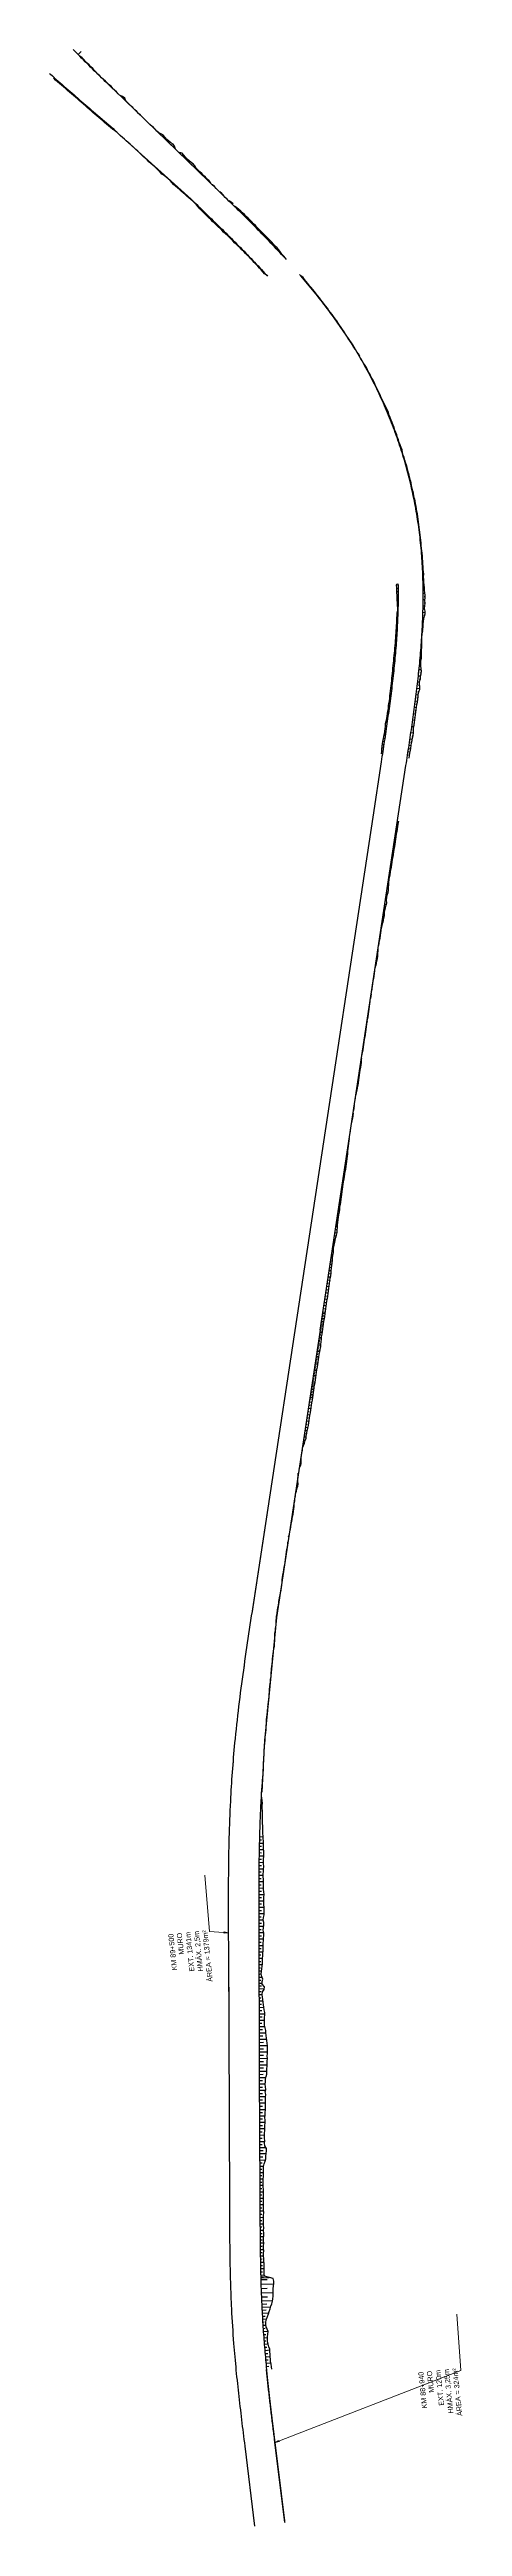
# Model space of a CAD drawing. Header units: metres. Extents: x 288738 to 324331, y 7399322 to 7465117.
# Drawn here: x 295975 to 296296, y 7456357 to 7458288 of the extents above; entities that cross this region are included whole.
import ezdxf

# ---------------------------------------------------------------- set-up
doc = ezdxf.new("R2010")
doc.units = ezdxf.units.M
doc.header["$LTSCALE"] = 10
for name, color, linetype in [('F-HZ-ATERRO-TALUDE', 110, 'Continuous'), ('F-HZ-MUROS', 210, 'Continuous'), ('F-HZ-PIANO-ATERRO', 90, 'Continuous'), ('F-HZ-PIANO-CORTE', 10, 'Continuous'), ('F-HZ-TALUDE', 2, 'Continuous'), ('U-PLATAFORMA', 2, 'Continuous')]:
    doc.layers.add(name, color=color, linetype=linetype)
doc.layers.add('U-HZ-TEXTO-MUROS', color=2, linetype='Continuous', lineweight=0)
doc.styles.add('ARIAL', font='arial.ttf')
doc.styles.add('DIM', font='arial.ttf', dxfattribs={"width": 0.8})
doc.dimstyles.new('U-1_2000', dxfattribs={"dimscale": 2, "dimtxt": 1.5, "dimasz": 0.75, "dimexe": 0.75, "dimexo": 0.75, "dimgap": 0.25, "dimtad": 1, "dimzin": 4, "dimtxsty": 'DIM', "dimblk": 'ARCHTICK', "dimcen": 0.7, "dimdle": 0.75, "dimclrd": 256, "dimclre": 256, "dimclrt": 256, "dimaunit": 1, "dimadec": 3, "dimazin": 2, "dimtfac": 1, "dimtofl": 0, "dimtmove": 0, "dimatfit": 3, "dimldrblk": 'CLOSEDBLANK', "dimfxl": 0, "dimtolj": 1, "dimtzin": 0, "dimlwd": -1, "dimlwe": -1, "dimarcsym": 0})

# ---------------------------------------------------------------- blocks, each defined once
blk = doc.blocks.new('_ArchTick')
at = {"color": 0, "linetype": 'ByBlock', "const_width": 0.15}
blk.add_lwpolyline([(-0.5, -0.5), (0.5, 0.5)], dxfattribs=at)

msp = doc.modelspace()

# ---------------------------------------------------------------- linework, layer by layer
at = {"layer": 'F-HZ-ATERRO-TALUDE', "linetype": 'Continuous', "lineweight": -3}
for p, q in [((295997.248, 7458283.957), (295999.579, 7458286.229)), ((296030.61, 7458251.138), (296030.781, 7458251.315)), ((296032.342, 7458249.461), (296033.129, 7458250.274)), ((296033.997, 7458247.859), (296034.151, 7458248.018)), ((296035.767, 7458246.147), (296035.876, 7458246.261)), ((296037.562, 7458244.41), (296037.648, 7458244.498)), ((296039.357, 7458242.672), (296039.524, 7458242.844)), ((296053.727, 7458228.764), (296053.878, 7458228.92)), ((296055.516, 7458227.032), (296055.666, 7458227.187)), ((296057.303, 7458225.303), (296057.471, 7458225.476)), ((296059.092, 7458223.572), (296059.128, 7458223.609)), ((296060.84, 7458221.88), (296061.241, 7458222.294)), ((296062.582, 7458220.193), (296062.98, 7458220.604)), ((296064.364, 7458218.469), (296065.054, 7458219.182)), ((296066.155, 7458216.735), (296066.448, 7458217.038)), ((296067.948, 7458215.001), (296068.641, 7458215.717)), ((296069.721, 7458213.284), (296070.199, 7458213.778)), ((296071.492, 7458211.571), (296072.313, 7458212.419)), ((296076.609, 7458206.618), (296076.919, 7458206.939)), ((296078.302, 7458204.98), (296079.171, 7458205.878)), ((296080.079, 7458203.259), (296080.389, 7458203.579)), ((296081.872, 7458201.524), (296082.518, 7458202.192)), ((296083.659, 7458199.794), (296083.965, 7458200.11)), ((296085.432, 7458198.079), (296086.317, 7458198.993)), ((296087.207, 7458196.36), (296087.616, 7458196.783)), ((296088.942, 7458194.682), (296089.33, 7458195.084)), ((296090.737, 7458192.944), (296090.956, 7458193.17)), ((296092.533, 7458191.206), (296093.02, 7458191.71)), ((296094.327, 7458189.47), (296094.551, 7458189.701)), ((296096.121, 7458187.733), (296096.601, 7458188.229)), ((296097.912, 7458186), (296098.091, 7458186.185)), ((296099.707, 7458184.263), (296099.999, 7458184.565)), ((296108.669, 7458175.574), (296108.747, 7458175.654)), ((296115.797, 7458168.64), (296115.949, 7458168.796)), ((296228.682, 7457573.184), (296228.802, 7457573.165)), ((296229.056, 7457575.644), (296229.531, 7457575.572)), ((296229.431, 7457578.113), (296229.716, 7457578.069)), ((296229.806, 7457580.578), (296230.438, 7457580.482)), ((296230.18, 7457583.044), (296230.413, 7457583.008)), ((296230.554, 7457585.508), (296230.823, 7457585.467)), ((296224.93, 7457548.483), (296224.963, 7457548.477)), ((296225.305, 7457550.951), (296225.466, 7457550.927)), ((296217.048, 7457496.601), (296217.52, 7457496.529)), ((296217.423, 7457499.068), (296217.598, 7457499.042)), ((296217.797, 7457501.527), (296217.898, 7457501.512)), ((296214.047, 7457476.844), (296214.415, 7457476.788)), ((296214.422, 7457479.31), (296214.685, 7457479.27)), ((296214.797, 7457481.781), (296215.393, 7457481.69)), ((296215.172, 7457484.252), (296215.485, 7457484.205)), ((296215.548, 7457486.722), (296216.097, 7457486.639)), ((296215.923, 7457489.191), (296216.142, 7457489.158)), ((296216.298, 7457491.66), (296216.755, 7457491.59)), ((296216.673, 7457494.13), (296216.936, 7457494.09)), ((296211.796, 7457462.028), (296212.046, 7457461.99)), ((296212.171, 7457464.495), (296212.233, 7457464.485)), ((296212.922, 7457469.437), (296212.984, 7457469.427)), ((296213.297, 7457471.908), (296213.427, 7457471.889)), ((296213.672, 7457474.378), (296213.771, 7457474.363)), ((296208.042, 7457437.315), (296208.18, 7457437.294)), ((296209.168, 7457444.728), (296209.191, 7457444.725)), ((296209.544, 7457447.199), (296209.634, 7457447.186)), ((296205.42, 7457420.056), (296205.875, 7457419.987)), ((296205.794, 7457422.52), (296206.514, 7457422.411)), ((296206.17, 7457424.991), (296206.498, 7457424.941)), ((296206.545, 7457427.458), (296207.08, 7457427.377)), ((296206.917, 7457429.91), (296207.066, 7457429.887)), ((296207.292, 7457432.379), (296207.577, 7457432.336)), ((296207.667, 7457434.849), (296207.808, 7457434.828)), ((296202.421, 7457400.315), (296202.778, 7457400.261)), ((296202.797, 7457402.787), (296203.499, 7457402.68)), ((296203.172, 7457405.258), (296203.537, 7457405.202)), ((296203.548, 7457407.729), (296204.283, 7457407.618)), ((296203.923, 7457410.201), (296204.29, 7457410.145)), ((296204.298, 7457412.671), (296205.027, 7457412.561)), ((296204.671, 7457415.123), (296205.157, 7457415.049)), ((296205.045, 7457417.589), (296205.975, 7457417.448)), ((296199.418, 7457380.547), (296199.917, 7457380.471)), ((296199.794, 7457383.018), (296200.776, 7457382.869)), ((296200.169, 7457385.489), (296200.625, 7457385.42)), ((296200.544, 7457387.96), (296201.475, 7457387.819)), ((296200.92, 7457390.431), (296201.358, 7457390.365)), ((296201.295, 7457392.903), (296202.141, 7457392.774)), ((296201.671, 7457395.374), (296202.085, 7457395.311)), ((296202.046, 7457397.844), (296202.777, 7457397.732)), ((296196.423, 7457360.833), (296197.011, 7457360.744)), ((296196.798, 7457363.298), (296198.115, 7457363.098)), ((296197.17, 7457365.751), (296197.98, 7457365.628)), ((296197.544, 7457368.212), (296198.977, 7457367.994)), ((296197.918, 7457370.673), (296198.528, 7457370.58)), ((296198.292, 7457373.137), (296199.342, 7457372.977)), ((296198.667, 7457375.605), (296199.16, 7457375.53)), ((296199.043, 7457378.076), (296200.077, 7457377.918)), ((296193.428, 7457341.114), (296194.188, 7457340.999)), ((296193.802, 7457343.58), (296195.166, 7457343.373)), ((296194.177, 7457346.044), (296194.765, 7457345.955)), ((296194.552, 7457348.514), (296195.657, 7457348.346)), ((296194.926, 7457350.978), (296195.46, 7457350.897)), ((296195.3, 7457353.437), (296196.119, 7457353.313)), ((296195.675, 7457355.904), (296196.1, 7457355.84)), ((296196.048, 7457358.364), (296197.141, 7457358.198)), ((296190.426, 7457321.357), (296191.327, 7457321.22)), ((296190.802, 7457323.827), (296192.543, 7457323.563)), ((296191.177, 7457326.298), (296192.026, 7457326.169)), ((296191.552, 7457328.765), (296193.374, 7457328.488)), ((296191.927, 7457331.236), (296192.811, 7457331.102)), ((296192.303, 7457333.707), (296194.044, 7457333.443)), ((296192.677, 7457336.174), (296193.476, 7457336.053)), ((296193.052, 7457338.644), (296194.568, 7457338.413)), ((296187.8, 7457304.071), (296189.765, 7457303.773)), ((296188.176, 7457306.543), (296189.147, 7457306.395)), ((296188.551, 7457309.012), (296190.396, 7457308.732)), ((296188.926, 7457311.484), (296189.831, 7457311.346)), ((296189.301, 7457313.949), (296191.221, 7457313.658)), ((296189.676, 7457316.415), (296190.604, 7457316.274)), ((296190.051, 7457318.887), (296191.926, 7457318.602)), ((296184.798, 7457284.309), (296186.791, 7457284.006)), ((296185.173, 7457286.774), (296186.2, 7457286.618)), ((296185.548, 7457289.245), (296187.64, 7457288.927)), ((296185.924, 7457291.716), (296186.944, 7457291.561)), ((296186.299, 7457294.187), (296188.294, 7457293.884)), ((296186.674, 7457296.658), (296187.636, 7457296.511)), ((296187.05, 7457299.128), (296189.029, 7457298.827)), ((296187.425, 7457301.6), (296188.403, 7457301.451)), ((296181.805, 7457264.551), (296183.992, 7457264.219)), ((296182.175, 7457267.024), (296183.267, 7457266.858)), ((296182.548, 7457269.495), (296184.772, 7457269.157)), ((296182.923, 7457271.966), (296184.049, 7457271.795)), ((296183.299, 7457274.436), (296185.624, 7457274.083)), ((296183.674, 7457276.907), (296184.868, 7457276.726)), ((296184.049, 7457279.376), (296186.332, 7457279.029)), ((296184.424, 7457281.846), (296185.518, 7457281.68)), ((296178.975, 7457244.755), (296181.213, 7457244.415)), ((296179.316, 7457247.231), (296180.421, 7457247.063)), ((296179.661, 7457249.707), (296181.871, 7457249.371)), ((296180.01, 7457252.182), (296181.124, 7457252.013)), ((296180.362, 7457254.657), (296182.584, 7457254.32)), ((296180.717, 7457257.132), (296181.848, 7457256.96)), ((296181.076, 7457259.605), (296183.291, 7457259.268)), ((296181.439, 7457262.078), (296182.537, 7457261.911)), ((296177.972, 7457237.323), (296179.118, 7457237.149)), ((296178.303, 7457239.801), (296180.566, 7457239.457)), ((296178.637, 7457242.278), (296179.764, 7457242.107))]:
    msp.add_line(p, q, dxfattribs=at)
at = {"layer": 'F-HZ-ATERRO-TALUDE', "color": 2, "linetype": 'Continuous', "lineweight": -3, "flags": 128}
for points in [[(296169.263, 7457182.042), (296170.44, 7457183.887), (296170.963, 7457185.83), (296170.892, 7457187.864), (296170.954, 7457189.877), (296171.275, 7457191.851), (296171.486, 7457193.842), (296171.802, 7457195.817), (296171.798, 7457197.841), (296172.594, 7457199.743), (296173.5, 7457201.628), (296174.086, 7457203.562), (296174.88, 7457205.464), (296174.904, 7457207.484), (296175.25, 7457209.454), (296175.668, 7457211.413), (296176.157, 7457213.362), (296176.509, 7457215.332), (296176.84, 7457217.304), (296177.127, 7457219.284), (296177.375, 7457221.269), (296177.721, 7457223.239), (296178.038, 7457225.214), (296178.373, 7457227.186), (296178.683, 7457229.162), (296179.011, 7457231.135), (296179.281, 7457233.117), (296179.659, 7457235.083), (296179.936, 7457237.063), (296180.19, 7457239.048), (296180.501, 7457241.024), (296180.802, 7457243.001), (296181.108, 7457244.977), (296181.379, 7457246.959), (296181.68, 7457248.936), (296181.989, 7457250.912), (296182.308, 7457252.887), (296182.586, 7457254.867), (296182.938, 7457256.837), (296183.194, 7457258.821), (296183.479, 7457260.801), (296183.765, 7457262.78), (296184.065, 7457264.757), (296184.363, 7457266.735), (296184.708, 7457268.706), (296184.99, 7457270.686), (296185.377, 7457272.65), (296185.717, 7457274.621), (296186.071, 7457276.59), (296186.28, 7457278.582), (296186.51, 7457280.57), (296186.723, 7457282.56), (296186.818, 7457284.569), (296187.241, 7457286.527), (296187.58, 7457288.499), (296187.855, 7457290.48), (296188.089, 7457292.467), (296188.376, 7457294.447), (296188.607, 7457296.435), (296188.97, 7457298.402), (296189.247, 7457300.383), (296189.535, 7457302.362), (296189.857, 7457304.337), (296190.128, 7457306.318), (296190.339, 7457308.309), (296190.608, 7457310.291), (296190.882, 7457312.273), (296191.359, 7457314.223), (296191.54, 7457316.219), (296191.872, 7457318.191), (296192.134, 7457320.174), (296192.338, 7457322.166), (296192.629, 7457324.145), (296192.887, 7457326.129), (296193.325, 7457328.085), (296193.568, 7457330.071), (296193.847, 7457332.052), (296194.128, 7457334.032), (296194.283, 7457336.031), (296194.5, 7457338.021), (296194.84, 7457339.992), (296195.082, 7457341.979), (296195.203, 7457343.983), (296195.363, 7457345.982), (296195.585, 7457347.971), (296195.964, 7457349.937), (296196.034, 7457351.949), (296196.16, 7457353.953), (296196.554, 7457355.916), (296197.073, 7457357.86), (296197.465, 7457359.823), (296197.781, 7457361.798), (296198.282, 7457363.745), (296198.841, 7457365.683), (296198.964, 7457367.687), (296199.045, 7457369.698)], [(296161.152, 7457128.655), (296161.774, 7457130.583), (296162.18, 7457132.545), (296162.515, 7457134.517), (296162.865, 7457136.487), (296163.187, 7457138.461), (296163.506, 7457140.435), (296163.921, 7457142.395), (296164.268, 7457144.365), (296164.605, 7457146.337), (296164.942, 7457148.309), (296165.284, 7457150.28), (296165.504, 7457152.269), (296165.559, 7457154.284), (296165.859, 7457156.261), (296166.026, 7457158.259), (296166.355, 7457160.232), (296166.587, 7457162.219), (296167.169, 7457164.154), (296167.621, 7457166.108), (296168.313, 7457168.026), (296168.637, 7457170), (296168.403, 7457172.058), (296168.363, 7457174.087), (296168.607, 7457176.073), (296168.665, 7457178.087)], [(296153.52, 7457078.416), (296153.665, 7457079.219), (296154.01, 7457081.189), (296154.444, 7457083.146), (296154.908, 7457085.099), (296155.205, 7457087.077), (296155.533, 7457089.05), (296155.758, 7457091.038), (296155.984, 7457093.027), (296156.115, 7457095.03), (296156.392, 7457097.011), (296156.715, 7457098.985), (296157.022, 7457100.961), (296157.293, 7457102.943), (296157.644, 7457104.913), (296158.068, 7457106.871), (296158.352, 7457108.851), (296158.573, 7457110.84), (296158.841, 7457112.823), (296159.232, 7457114.786), (296159.53, 7457116.764), (296159.794, 7457118.747), (296160.137, 7457120.717), (296160.477, 7457122.689), (296160.552, 7457124.7)], [(296146.986, 7457017.584), (296147.022, 7457017.698), (296147.415, 7457019.65), (296147.495, 7457021.646), (296147.849, 7457025.614), (296148.122, 7457027.585), (296148.226, 7457029.58), (296148.518, 7457031.549), (296148.688, 7457033.537), (296148.806, 7457035.532), (296149.03, 7457037.513), (296149.264, 7457039.492), (296149.545, 7457041.465), (296150.026, 7457043.409), (296150.095, 7457045.415), (296150.295, 7457047.401), (296150.378, 7457049.406), (296150.448, 7457051.412), (296150.493, 7457053.424), (296150.834, 7457055.391), (296151.038, 7457057.38), (296151.32, 7457059.357), (296151.487, 7457061.351), (296151.519, 7457063.367), (296151.7, 7457065.36), (296151.777, 7457066.927)], [(296144.966, 7456995.95), (296145.284, 7456997.908), (296145.518, 7456999.876), (296145.725, 7457001.848), (296145.895, 7457003.134), (296145.986, 7457003.815), (296145.976, 7457005.816), (296146.169, 7457007.792), (296146.293, 7457009.778), (296146.433, 7457011.763), (296146.7, 7457013.731), (296146.979, 7457015.698), (296146.986, 7457017.584)], [(296144.041, 7456984.097), (296144.007, 7456986.092), (296144.28, 7456988.053), (296144.482, 7456990.023), (296144.787, 7456991.98), (296144.781, 7456993.976)], [(296140.227, 7456930.944), (296140.51, 7456934.878), (296140.76, 7456936.838), (296140.88, 7456938.806), (296141.063, 7456940.769), (296141.254, 7456942.732), (296141.43, 7456944.696), (296141.591, 7456946.661), (296141.511, 7456948.645), (296141.488, 7456950.625), (296141.6, 7456952.595), (296141.746, 7456954.562), (296141.889, 7456956.529), (296142.052, 7456958.495), (296142.117, 7456960.47), (296142.224, 7456962.441), (296142.323, 7456964.413), (296142.453, 7456966.383), (296142.609, 7456968.351), (296142.699, 7456970.326), (296142.952, 7456972.286), (296143.198, 7456974.246), (296143.449, 7456976.206), (296143.606, 7456978.177), (296143.697, 7456980.155), (296143.648, 7456982.15)], [(296148.162, 7456479.976), (296147.758, 7456481.734), (296147.42, 7456483.681), (296147.133, 7456485.632), (296146.932, 7456487.591), (296146.824, 7456489.557), (296146.694, 7456491.52), (296146.599, 7456493.485), (296146.427, 7456495.442), (296145.765, 7456497.357), (296145.227, 7456499.284), (296144.753, 7456501.216), (296144.667, 7456503.178), (296144.757, 7456505.154), (296145.052, 7456507.143), (296145.287, 7456509.126), (296144.543, 7456511.041), (296143.72, 7456512.953), (296143.284, 7456514.893), (296143.265, 7456516.86), (296143.859, 7456518.863), (296144.752, 7456520.88), (296145.45, 7456522.881), (296146.028, 7456524.873), (296146.657, 7456526.864), (296147.373, 7456528.856), (296147.937, 7456530.839), (296148.604, 7456532.824), (296148.964, 7456534.795), (296149.03, 7456536.754), (296149.16, 7456538.715), (296149.078, 7456540.67), (296149.1, 7456542.629), (296149.4, 7456544.598), (296149.543, 7456546.563), (296149.6, 7456548.525), (296149.182, 7456550.476), (296142.26, 7456552.262), (296142.112, 7456554.234), (296142.004, 7456556.208), (296142.166, 7456558.189), (296142.195, 7456560.167), (296142.126, 7456562.145), (296141.943, 7456564.121), (296141.812, 7456566.1), (296141.651, 7456568.079), (296141.689, 7456570.063), (296141.711, 7456572.046), (296141.695, 7456574.031), (296141.678, 7456576.016), (296141.809, 7456578.003), (296141.673, 7456579.989), (296141.68, 7456581.977), (296141.8, 7456583.967), (296141.749, 7456585.956), (296141.644, 7456587.946), (296141.72, 7456589.938), (296141.637, 7456591.93), (296141.559, 7456593.923), (296141.703, 7456595.918), (296141.638, 7456597.912), (296141.681, 7456599.909), (296141.752, 7456601.906), (296141.704, 7456603.904), (296141.684, 7456605.902), (296141.695, 7456607.902), (296141.651, 7456609.902), (296141.53, 7456611.902), (296141.503, 7456613.901), (296141.471, 7456615.901), (296141.544, 7456617.902), (296141.545, 7456619.902), (296141.313, 7456621.901), (296141.408, 7456623.901), (296141.425, 7456625.901), (296141.444, 7456627.901), (296141.479, 7456629.902), (296141.525, 7456631.902), (296141.658, 7456633.902), (296141.547, 7456635.902), (296141.638, 7456637.902), (296141.994, 7456639.904), (296142.995, 7456641.908), (296143.42, 7456643.91), (296143.453, 7456645.91), (296143.632, 7456647.911), (296143.962, 7456649.912), (296143.984, 7456651.912), (296142.607, 7456653.906), (296142.377, 7456655.906), (296142.491, 7456657.906), (296142.447, 7456659.906), (296142.485, 7456661.906), (296142.429, 7456663.906), (296142.521, 7456665.906), (296142.513, 7456667.906), (296142.732, 7456669.907), (296142.76, 7456671.907), (296142.806, 7456673.908), (296142.604, 7456675.907), (296142.776, 7456677.907), (296142.919, 7456679.908), (296143.049, 7456681.909), (296143.173, 7456683.909), (296143.044, 7456685.909), (296143.136, 7456687.909), (296143.143, 7456689.909), (296143.214, 7456691.909), (296143.287, 7456693.91), (296142.994, 7456695.909), (296143.291, 7456697.91), (296143.136, 7456699.909), (296142.944, 7456701.908), (296143.064, 7456703.909), (296143.238, 7456705.91), (296143.743, 7456707.912), (296144.071, 7456709.913), (296144.15, 7456711.914), (296144.248, 7456713.914), (296144.433, 7456715.915), (296144.423, 7456717.915), (296144.468, 7456719.915), (296144.649, 7456721.916), (296144.548, 7456723.915), (296144.796, 7456725.916), (296144.699, 7456727.916), (296144.658, 7456729.916), (296144.681, 7456731.916), (296144.542, 7456733.915), (296144.187, 7456735.914), (296143.974, 7456737.913), (296143.62, 7456739.912), (296143.513, 7456741.911), (296143.32, 7456743.91), (296142.984, 7456745.909), (296142.393, 7456747.906), (296142.365, 7456749.906), (296142.425, 7456751.907), (296142.382, 7456753.906), (296142.551, 7456755.907), (296142.494, 7456757.907), (296142.21, 7456759.906), (296141.961, 7456761.905), (296141.66, 7456763.903), (296141.368, 7456765.902), (296141.06, 7456767.901), (296140.753, 7456769.9), (296140.537, 7456771.899), (296140.886, 7456773.9), (296142.046, 7456775.905), (296142.406, 7456777.907), (296140.46, 7456779.899), (296140.544, 7456781.899), (296141.117, 7456783.901), (296140.193, 7456785.898), (296139.706, 7456787.895), (296140.001, 7456789.897), (296140.242, 7456791.898), (296140.61, 7456793.899), (296140.72, 7456795.9), (296140.776, 7456797.9), (296140.84, 7456799.9), (296140.99, 7456801.901), (296141.078, 7456803.901), (296141.201, 7456805.902), (296141.412, 7456807.903), (296141.378, 7456809.903), (296141.401, 7456811.903), (296141.509, 7456813.903), (296141.636, 7456815.903), (296141.745, 7456817.902), (296141.729, 7456819.899), (296141.34, 7456821.895), (296141.571, 7456823.893), (296141.883, 7456825.89), (296141.821, 7456827.885), (296141.424, 7456829.878), (296141.485, 7456831.872), (296142.096, 7456833.867), (296142.082, 7456835.86), (296142.16, 7456837.852), (296142.082, 7456839.843), (296141.808, 7456841.833), (296141.787, 7456843.823), (296141.941, 7456845.813), (296141.807, 7456847.802), (296142, 7456849.789), (296141.88, 7456851.777), (296141.508, 7456853.765), (296141.45, 7456855.752), (296141.456, 7456857.738), (296141.472, 7456859.723), (296141.515, 7456861.707), (296141.445, 7456863.692), (296141.426, 7456865.676), (296141.518, 7456867.658), (296141.63, 7456869.639), (296141.714, 7456871.619), (296141.651, 7456873.601), (296141.622, 7456875.582), (296141.66, 7456877.561), (296141.741, 7456879.539), (296141.757, 7456881.517), (296141.769, 7456883.495), (296141.575, 7456885.476), (296141.62, 7456887.453), (296141.677, 7456889.428), (296141.496, 7456891.408), (296141.31, 7456893.389), (296141.207, 7456895.368), (296141.143, 7456897.345), (296141.1, 7456899.322), (296141.008, 7456901.299), (296140.944, 7456903.276), (296140.9, 7456905.252), (296140.869, 7456907.227), (296140.856, 7456909.202), (296140.813, 7456911.177), (296140.827, 7456913.15), (296140.706, 7456915.128), (296140.523, 7456917.11), (296140.604, 7456919.079), (296140.797, 7456921.042), (296140.6, 7456923.025), (296140.276, 7456925.016), (296140.059, 7456927.003), (296140.136, 7456928.974), (296140.227, 7456930.944)]]:
    msp.add_lwpolyline(points, dxfattribs=at)
at = {"layer": 'F-HZ-MUROS', "linetype": 'Continuous', "lineweight": -3, "const_width": 0.5}
msp.add_lwpolyline([(296134.649, 7456357.526), (296126.952, 7456419.891), (296126.636, 7456422.453), (296126.32, 7456425.015), (296126.005, 7456427.579), (296125.69, 7456430.143), (296125.375, 7456432.708), (296125.062, 7456435.275), (296124.751, 7456437.842), (296124.44, 7456440.411), (296124.132, 7456442.981), (296123.826, 7456445.552), (296123.521, 7456448.127), (296123.219, 7456450.7), (296122.921, 7456453.275), (296122.625, 7456455.851), (296122.332, 7456458.429), (296122.043, 7456461.008), (296121.757, 7456463.588), (296121.476, 7456466.169), (296121.198, 7456468.752), (296120.926, 7456471.337), (296120.657, 7456473.922), (296120.394, 7456476.51), (296120.136, 7456479.098), (296119.883, 7456481.688), (296119.636, 7456484.28), (296119.395, 7456486.873), (296119.16, 7456489.467), (296118.932, 7456492.063), (296118.71, 7456494.661), (296118.494, 7456497.26), (296118.287, 7456499.857, -0.0074481), (296116.566, 7456526.912), (296116.444, 7456529.514), (296116.328, 7456532.119), (296116.219, 7456534.724), (296116.117, 7456537.328), (296116.021, 7456539.931), (296115.932, 7456542.534), (296115.849, 7456545.136), (296115.771, 7456547.737), (296115.7, 7456550.337), (296115.633, 7456552.937), (296115.572, 7456555.536), (296115.515, 7456558.134), (296115.463, 7456560.731), (296115.415, 7456563.328), (296115.372, 7456565.923), (296115.332, 7456568.518), (296115.296, 7456571.112), (296115.263, 7456573.705), (296115.233, 7456576.297), (296115.206, 7456578.888), (296115.182, 7456581.476), (296115.161, 7456584.065), (296115.141, 7456586.654), (296115.123, 7456589.242), (296115.107, 7456591.828), (296115.093, 7456594.414), (296115.08, 7456596.999), (296115.067, 7456599.583), (296115.056, 7456602.167), (296115.044, 7456604.749), (296115.034, 7456607.33), (296114.172, 7456811.989), (296114.157, 7456815.538), (296114.142, 7456819.088), (296114.129, 7456822.639), (296114.116, 7456826.191), (296114.105, 7456829.744), (296114.097, 7456833.299), (296114.09, 7456836.854), (296114.087, 7456840.411), (296114.086, 7456843.971), (296114.09, 7456847.53), (296114.097, 7456851.091), (296114.109, 7456854.652), (296114.126, 7456858.215), (296114.148, 7456861.779), (296114.176, 7456865.344), (296114.21, 7456868.91), (296114.251, 7456872.477), (296114.298, 7456876.045), (296114.353, 7456879.614), (296114.416, 7456883.184), (296114.487, 7456886.755), (296114.566, 7456890.327), (296114.655, 7456893.9), (296114.753, 7456897.474), (296114.86, 7456901.049), (296114.978, 7456904.624), (296115.107, 7456908.201), (296115.247, 7456911.778), (296115.398, 7456915.356), (296115.561, 7456918.934), (296115.736, 7456922.508, -0.01128991), (296119.075, 7456967.991), (296119.423, 7456971.553), (296119.785, 7456975.117), (296120.157, 7456978.678), (296120.542, 7456982.237), (296120.937, 7456985.794), (296121.342, 7456989.348), (296121.757, 7456992.901), (296122.182, 7456996.45), (296122.617, 7456999.998), (296123.06, 7457003.544), (296123.511, 7457007.087), (296123.97, 7457010.628), (296124.437, 7457014.167), (296124.911, 7457017.703), (296125.392, 7457021.238), (296125.879, 7457024.771), (296126.372, 7457028.302), (296126.871, 7457031.83), (296127.374, 7457035.357), (296127.882, 7457038.882), (296128.395, 7457042.406), (296128.911, 7457045.927), (296129.431, 7457049.445), (296129.954, 7457052.964), (296130.479, 7457056.481), (296131.007, 7457059.996), (296131.537, 7457063.51), (296132.068, 7457067.023), (296132.6, 7457070.535), (296133.133, 7457074.045), (296133.666, 7457077.554), (296226.621, 7457689.448)], format="xyb", dxfattribs=at)
at = {"layer": 'F-HZ-MUROS', "linetype": 'Continuous', "lineweight": -3}
msp.add_lwpolyline([(296134.947, 7456357.563), (296127.25, 7456419.928), (296126.934, 7456422.49), (296126.618, 7456425.052), (296126.302, 7456427.615), (296125.987, 7456430.18), (296125.673, 7456432.745), (296125.36, 7456435.311), (296125.048, 7456437.879), (296124.738, 7456440.447), (296124.43, 7456443.017), (296124.123, 7456445.587), (296123.819, 7456448.162), (296123.517, 7456450.735), (296123.219, 7456453.31), (296122.923, 7456455.886), (296122.63, 7456458.463), (296122.341, 7456461.041), (296122.056, 7456463.621), (296121.774, 7456466.202), (296121.497, 7456468.784), (296121.224, 7456471.368), (296120.956, 7456473.953), (296120.693, 7456476.54), (296120.435, 7456479.128), (296120.182, 7456481.717), (296119.935, 7456484.308), (296119.694, 7456486.9), (296119.459, 7456489.494), (296119.23, 7456492.089), (296119.008, 7456494.686), (296118.793, 7456497.284), (296118.586, 7456499.88, -0.00744798), (296116.866, 7456526.926), (296116.743, 7456529.527), (296116.627, 7456532.132), (296116.519, 7456534.736), (296116.417, 7456537.339), (296116.321, 7456539.942), (296116.232, 7456542.544), (296116.149, 7456545.145), (296116.071, 7456547.746), (296116, 7456550.345), (296115.933, 7456552.944), (296115.872, 7456555.543), (296115.815, 7456558.14), (296115.763, 7456560.737), (296115.715, 7456563.333), (296115.672, 7456565.928), (296115.632, 7456568.522), (296115.596, 7456571.116), (296115.563, 7456573.708), (296115.533, 7456576.3), (296115.506, 7456578.891), (296115.482, 7456581.478), (296115.461, 7456584.068), (296115.441, 7456586.656), (296115.423, 7456589.244), (296115.407, 7456591.83), (296115.393, 7456594.416), (296115.38, 7456597.001), (296115.367, 7456599.585), (296115.356, 7456602.168), (296115.344, 7456604.75), (296115.334, 7456607.331), (296114.472, 7456811.991), (296114.457, 7456815.539), (296114.442, 7456819.089), (296114.429, 7456822.64), (296114.416, 7456826.192), (296114.405, 7456829.745), (296114.397, 7456833.299), (296114.39, 7456836.855), (296114.387, 7456840.411), (296114.386, 7456843.971), (296114.39, 7456847.53), (296114.397, 7456851.09), (296114.409, 7456854.651), (296114.426, 7456858.213), (296114.448, 7456861.777), (296114.476, 7456865.341), (296114.51, 7456868.906), (296114.551, 7456872.473), (296114.598, 7456876.04), (296114.653, 7456879.609), (296114.716, 7456883.178), (296114.787, 7456886.749), (296114.866, 7456890.32), (296114.955, 7456893.892), (296115.052, 7456897.466), (296115.16, 7456901.039), (296115.278, 7456904.614), (296115.407, 7456908.19), (296115.546, 7456911.766), (296115.697, 7456915.342), (296115.86, 7456918.92), (296116.036, 7456922.493, -0.01128979), (296119.373, 7456967.962), (296119.722, 7456971.523), (296120.083, 7456975.086), (296120.456, 7456978.646), (296120.84, 7456982.205), (296121.235, 7456985.76), (296121.64, 7456989.314), (296122.055, 7456992.865), (296122.48, 7456996.414), (296122.914, 7456999.961), (296123.357, 7457003.506), (296123.809, 7457007.048), (296124.268, 7457010.589), (296124.735, 7457014.127), (296125.209, 7457017.663), (296125.689, 7457021.197), (296126.176, 7457024.73), (296126.669, 7457028.26), (296127.168, 7457031.788), (296127.671, 7457035.315), (296128.179, 7457038.839), (296128.692, 7457042.362), (296129.208, 7457045.884), (296129.728, 7457049.401), (296130.25, 7457052.92), (296130.776, 7457056.436), (296131.304, 7457059.952), (296131.833, 7457063.466), (296132.364, 7457066.978), (296132.897, 7457070.49), (296133.429, 7457074), (296133.962, 7457077.509), (296226.917, 7457689.403)], format="xyb", dxfattribs=at)
msp.add_lwpolyline([(296158.174, 7456360.396), (296150.474, 7456422.794), (296150.158, 7456425.355), (296150.047, 7456426.254), (296149.842, 7456427.915), (296149.716, 7456428.938), (296149.527, 7456430.473), (296149.392, 7456431.569), (296149.213, 7456433.03), (296149.074, 7456434.166), (296148.9, 7456435.586), (296148.758, 7456436.747), (296148.588, 7456438.141), (296148.445, 7456439.319), (296148.278, 7456440.694), (296148.134, 7456441.886), (296147.97, 7456443.247), (296147.826, 7456444.448), (296147.664, 7456445.799), (296147.52, 7456447.007), (296147.36, 7456448.349), (296147.216, 7456449.563), (296147.058, 7456450.899), (296146.915, 7456452.118), (296146.76, 7456453.448), (296146.617, 7456454.671), (296146.464, 7456455.996), (296146.323, 7456457.222), (296146.171, 7456458.543), (296146.031, 7456459.772), (296145.882, 7456461.089), (296145.744, 7456462.32), (296145.597, 7456463.634), (296145.46, 7456464.867), (296145.315, 7456466.178), (296145.18, 7456467.413), (296145.038, 7456468.722), (296144.905, 7456469.958), (296144.765, 7456471.264), (296144.634, 7456472.503), (296144.497, 7456473.806), (296144.367, 7456475.046), (296144.233, 7456476.347), (296144.106, 7456477.588), (296143.975, 7456478.885), (296143.908, 7456479.55)], dxfattribs=at)
at = {"layer": 'F-HZ-MUROS', "linetype": 'Continuous', "lineweight": -3, "const_width": 0.5}
msp.add_lwpolyline([(296158.472, 7456360.433), (296150.771, 7456422.831), (296150.455, 7456425.392), (296150.345, 7456426.291), (296150.14, 7456427.951), (296150.014, 7456428.974), (296149.825, 7456430.509), (296149.69, 7456431.605), (296149.511, 7456433.066), (296149.372, 7456434.202), (296149.198, 7456435.622), (296149.056, 7456436.783), (296148.886, 7456438.177), (296148.743, 7456439.355), (296148.576, 7456440.731), (296148.432, 7456441.922), (296148.268, 7456443.283), (296148.124, 7456444.484), (296147.962, 7456445.835), (296147.817, 7456447.042), (296147.658, 7456448.385), (296147.514, 7456449.599), (296147.356, 7456450.934), (296147.213, 7456452.153), (296147.058, 7456453.483), (296146.915, 7456454.705), (296146.762, 7456456.03), (296146.621, 7456457.256), (296146.469, 7456458.577), (296146.329, 7456459.806), (296146.18, 7456461.122), (296146.042, 7456462.354), (296145.895, 7456463.667), (296145.758, 7456464.9), (296145.614, 7456466.211), (296145.478, 7456467.446), (296145.336, 7456468.754), (296145.203, 7456469.991), (296145.063, 7456471.296), (296144.932, 7456472.534), (296144.795, 7456473.838), (296144.666, 7456475.077), (296144.531, 7456476.378), (296144.204, 7456479.579)], dxfattribs=at)
at = {"layer": 'F-HZ-PIANO-ATERRO', "linetype": 'Continuous', "lineweight": -3}
for p, q in [((296187.628, 7457302.938), (296189.581, 7457302.642)), ((296184.627, 7457283.182), (296186.737, 7457282.861)), ((296185.001, 7457285.643), (296185.993, 7457285.492)), ((296185.376, 7457288.112), (296187.459, 7457287.796)), ((296185.752, 7457290.584), (296186.789, 7457290.426)), ((296186.127, 7457293.054), (296188.13, 7457292.75)), ((296186.502, 7457295.525), (296187.484, 7457295.376)), ((296186.877, 7457297.995), (296188.84, 7457297.697)), ((296187.253, 7457300.467), (296188.235, 7457300.317)), ((296181.625, 7457263.419), (296183.812, 7457263.087)), ((296182, 7457265.891), (296183.093, 7457265.725)), ((296182.376, 7457268.362), (296184.589, 7457268.026)), ((296182.751, 7457270.834), (296183.857, 7457270.666)), ((296183.126, 7457273.303), (296185.429, 7457272.954)), ((296183.502, 7457275.774), (296184.681, 7457275.595)), ((296183.877, 7457278.244), (296186.207, 7457277.89)), ((296184.252, 7457280.714), (296185.37, 7457280.544)), ((296178.997, 7457246.12), (296180.108, 7457245.951)), ((296179.372, 7457248.591), (296181.577, 7457248.256)), ((296179.748, 7457251.063), (296180.854, 7457250.895)), ((296180.123, 7457253.534), (296182.351, 7457253.196)), ((296180.499, 7457256.005), (296181.614, 7457255.836)), ((296180.874, 7457258.476), (296183.106, 7457258.137)), ((296181.249, 7457260.948), (296182.351, 7457260.78)), ((296175.993, 7457226.349), (296177.084, 7457226.184)), ((296176.369, 7457228.821), (296178.577, 7457228.485)), ((296176.744, 7457231.292), (296177.863, 7457231.122)), ((296177.12, 7457233.763), (296179.341, 7457233.426)), ((296177.495, 7457236.234), (296178.633, 7457236.061)), ((296177.87, 7457238.705), (296180.103, 7457238.366)), ((296178.246, 7457241.176), (296179.359, 7457241.007)), ((296178.621, 7457243.648), (296180.849, 7457243.309)), ((296172.994, 7457206.603), (296173.942, 7457206.459)), ((296173.367, 7457209.063), (296175.134, 7457208.794)), ((296173.742, 7457211.531), (296174.687, 7457211.388)), ((296174.116, 7457213.993), (296176.213, 7457213.675)), ((296174.492, 7457216.464), (296175.568, 7457216.301)), ((296174.867, 7457218.936), (296177.029, 7457218.608)), ((296175.243, 7457221.407), (296176.297, 7457221.247)), ((296175.618, 7457223.878), (296177.771, 7457223.551)), ((296170.035, 7457187.125), (296170.479, 7457187.058)), ((296170.406, 7457189.57), (296170.942, 7457189.489)), ((296170.781, 7457192.039), (296171.034, 7457192.001)), ((296171.156, 7457194.509), (296171.582, 7457194.444)), ((296171.53, 7457196.968), (296171.665, 7457196.947)), ((296171.897, 7457199.382), (296172.411, 7457199.304)), ((296172.257, 7457201.751), (296172.864, 7457201.659)), ((296172.627, 7457204.188), (296174.245, 7457203.942)), ((296167.065, 7457167.576), (296167.579, 7457167.498)), ((296167.439, 7457170.035), (296168.614, 7457169.857)), ((296167.803, 7457172.432), (296168.1, 7457172.387)), ((296168.174, 7457174.878), (296168.455, 7457174.836)), ((296168.548, 7457177.34), (296168.596, 7457177.333)), ((296169.664, 7457184.681), (296170.615, 7457184.537)), ((296164.073, 7457147.878), (296164.461, 7457147.819)), ((296164.448, 7457150.349), (296165.274, 7457150.224)), ((296164.823, 7457152.816), (296165.169, 7457152.763)), ((296165.196, 7457155.276), (296165.698, 7457155.2)), ((296165.571, 7457157.744), (296165.774, 7457157.713)), ((296165.947, 7457160.214), (296166.342, 7457160.154)), ((296166.321, 7457162.681), (296166.515, 7457162.651)), ((296166.694, 7457165.134), (296167.372, 7457165.031)), ((296161.821, 7457133.054), (296162.038, 7457133.021)), ((296162.196, 7457135.525), (296162.681, 7457135.451)), ((296162.571, 7457137.996), (296162.835, 7457137.956)), ((296162.947, 7457140.468), (296163.498, 7457140.384)), ((296163.322, 7457142.936), (296163.66, 7457142.885)), ((296163.697, 7457145.407), (296164.427, 7457145.296)), ((296158.442, 7457110.816), (296158.568, 7457110.797)), ((296158.818, 7457113.287), (296158.874, 7457113.278)), ((296159.193, 7457115.757), (296159.374, 7457115.729)), ((296159.568, 7457118.228), (296159.645, 7457118.217)), ((296159.944, 7457120.7), (296160.129, 7457120.671)), ((296155.441, 7457091.058), (296155.755, 7457091.011)), ((296155.816, 7457093.527), (296155.915, 7457093.512)), ((296156.191, 7457095.993), (296156.248, 7457095.984)), ((296156.566, 7457098.464), (296156.597, 7457098.46)), ((296156.941, 7457100.936), (296157.017, 7457100.925)), ((296157.317, 7457103.407), (296157.345, 7457103.403)), ((296157.692, 7457105.877), (296157.847, 7457105.853)), ((296158.067, 7457108.346), (296158.171, 7457108.33)), ((296153.941, 7457081.185), (296154.007, 7457081.175)), ((296154.316, 7457083.65), (296154.435, 7457083.632)), ((296154.69, 7457086.117), (296155.052, 7457086.062)), ((296155.066, 7457088.588), (296155.256, 7457088.559)), ((296150.319, 7457052.491), (296150.472, 7457052.468)), ((296150.556, 7457054.975), (296150.656, 7457054.96)), ((296150.794, 7457057.465), (296151.045, 7457057.428)), ((296151.032, 7457059.957), (296151.199, 7457059.931)), ((296151.169, 7457061.399), (296151.487, 7457061.351)), ((296151.316, 7457063.886), (296151.44, 7457063.868)), ((296148.422, 7457032.621), (296148.607, 7457032.595)), ((296148.659, 7457035.106), (296148.719, 7457035.097)), ((296148.896, 7457037.595), (296149.037, 7457037.575)), ((296149.134, 7457040.086), (296149.239, 7457040.071)), ((296149.372, 7457042.573), (296149.803, 7457042.51)), ((296149.608, 7457045.052), (296149.844, 7457045.017)), ((296149.846, 7457047.539), (296150.298, 7457047.471)), ((296150.082, 7457050.016), (296150.24, 7457049.993)), ((296147.235, 7457020.186), (296147.335, 7457020.172)), ((296147.947, 7457027.648), (296148.124, 7457027.623)), ((296148.184, 7457030.131), (296148.244, 7457030.123)), ((296143.842, 7456984.638), (296144.032, 7456984.617)), ((296144.078, 7456987.115), (296144.113, 7456987.111)), ((296144.316, 7456989.604), (296144.438, 7456989.59)), ((296144.553, 7456992.092), (296144.67, 7456992.078)), ((296139.894, 7456924.794), (296140.316, 7456924.772)), ((296140.026, 7456927.259), (296140.048, 7456927.258)), ((296138.322, 7456877.417), (296139.989, 7456877.391)), ((296138.362, 7456879.921), (296141.743, 7456879.864)), ((296138.407, 7456882.426), (296140.084, 7456882.395)), ((296138.455, 7456884.921), (296141.635, 7456884.857)), ((296138.507, 7456887.422), (296140.062, 7456887.388)), ((296138.564, 7456889.924), (296141.638, 7456889.851)), ((296138.625, 7456892.411), (296140.017, 7456892.376)), ((296138.69, 7456894.904), (296141.235, 7456894.834)), ((296138.136, 7456859.897), (296141.475, 7456859.876)), ((296138.154, 7456862.4), (296139.823, 7456862.387)), ((296138.174, 7456864.902), (296141.434, 7456864.874)), ((296138.197, 7456867.405), (296139.85, 7456867.389)), ((296138.223, 7456869.907), (296141.64, 7456869.869)), ((296138.252, 7456872.41), (296139.971, 7456872.388)), ((296138.285, 7456874.912), (296141.633, 7456874.866)), ((296138.086, 7456842.435), (296139.944, 7456842.435)), ((296138.087, 7456844.934), (296141.873, 7456844.931)), ((296138.087, 7456839.95), (296142.067, 7456839.953)), ((296138.09, 7456847.431), (296139.961, 7456847.428)), ((296138.095, 7456849.924), (296141.992, 7456849.915)), ((296138.102, 7456852.412), (296139.933, 7456852.406)), ((296138.111, 7456854.89), (296141.476, 7456854.876)), ((296138.122, 7456857.393), (296139.788, 7456857.385)), ((296138.09, 7456837.45), (296140.117, 7456837.453)), ((296138.093, 7456834.949), (296142.088, 7456834.957)), ((296138.099, 7456832.51), (296139.891, 7456832.514)), ((296138.105, 7456830.04), (296141.43, 7456830.049)), ((296138.112, 7456827.577), (296139.971, 7456827.582)), ((296138.12, 7456825.086), (296141.759, 7456825.099)), ((296138.129, 7456822.609), (296139.777, 7456822.616)), ((296138.138, 7456820.145), (296141.678, 7456820.159)), ((296138.148, 7456817.65), (296139.94, 7456817.657)), ((296138.159, 7456815.154), (296141.59, 7456815.169)), ((296138.169, 7456812.659), (296139.806, 7456812.666)), ((296138.18, 7456810.161), (296141.381, 7456810.174)), ((296138.19, 7456807.662), (296139.789, 7456807.669)), ((296138.201, 7456805.175), (296141.157, 7456805.187)), ((296138.211, 7456802.679), (296139.618, 7456802.685)), ((296138.221, 7456800.185), (296140.862, 7456800.196)), ((296138.232, 7456797.687), (296139.501, 7456797.693)), ((296138.242, 7456795.19), (296140.682, 7456795.2)), ((296138.253, 7456792.712), (296139.323, 7456792.717)), ((296138.263, 7456790.24), (296140.043, 7456790.247)), ((296138.274, 7456787.769), (296139.005, 7456787.772)), ((296138.284, 7456785.373), (296140.432, 7456785.383)), ((296138.293, 7456783.056), (296139.586, 7456783.062)), ((296138.304, 7456780.606), (296140.49, 7456780.615)), ((296138.312, 7456778.609), (296140.009, 7456778.616)), ((296138.321, 7456776.416), (296142.14, 7456776.432)), ((296138.331, 7456774.193), (296139.696, 7456774.199)), ((296138.341, 7456771.773), (296140.55, 7456771.783)), ((296138.351, 7456769.29), (296139.598, 7456769.295)), ((296138.362, 7456766.818), (296141.225, 7456766.83)), ((296138.372, 7456764.343), (296139.983, 7456764.35)), ((296138.383, 7456761.87), (296141.964, 7456761.885)), ((296138.393, 7456759.389), (296140.337, 7456759.397)), ((296138.403, 7456756.903), (296142.522, 7456756.92)), ((296138.414, 7456754.409), (296140.42, 7456754.418)), ((296138.424, 7456751.911), (296142.425, 7456751.928)), ((296138.435, 7456749.413), (296140.403, 7456749.421)), ((296138.445, 7456746.952), (296142.67, 7456746.97)), ((296138.455, 7456744.514), (296140.835, 7456744.524)), ((296138.466, 7456742.031), (296143.499, 7456742.052)), ((296138.476, 7456739.539), (296141.079, 7456739.55)), ((296138.487, 7456737.068), (296144.062, 7456737.091)), ((296138.497, 7456734.593), (296141.457, 7456734.606)), ((296138.508, 7456732.107), (296144.666, 7456732.133)), ((296138.518, 7456729.608), (296141.591, 7456729.621)), ((296138.529, 7456727.109), (296144.737, 7456727.135)), ((296138.539, 7456724.621), (296141.589, 7456724.634)), ((296138.55, 7456722.129), (296144.637, 7456722.154)), ((296138.56, 7456719.638), (296141.511, 7456719.651)), ((296138.571, 7456717.139), (296144.427, 7456717.163)), ((296138.581, 7456714.645), (296141.449, 7456714.657)), ((296138.592, 7456712.151), (296144.162, 7456712.174)), ((296138.602, 7456709.656), (296141.318, 7456709.668)), ((296138.612, 7456707.203), (296143.57, 7456707.224)), ((296138.623, 7456704.751), (296140.881, 7456704.76)), ((296138.633, 7456702.258), (296142.966, 7456702.276)), ((296138.644, 7456699.767), (296140.894, 7456699.777)), ((296138.654, 7456697.279), (296143.2, 7456697.298)), ((296138.665, 7456694.806), (296140.909, 7456694.816)), ((296138.675, 7456692.317), (296143.229, 7456692.336)), ((296138.686, 7456689.819), (296140.914, 7456689.828)), ((296138.696, 7456687.319), (296143.11, 7456687.338)), ((296138.707, 7456684.823), (296140.91, 7456684.833)), ((296138.717, 7456682.328), (296143.076, 7456682.347)), ((296138.728, 7456679.834), (296140.821, 7456679.843)), ((296138.738, 7456677.342), (296142.729, 7456677.359)), ((296138.749, 7456674.853), (296140.729, 7456674.861)), ((296138.759, 7456672.358), (296142.77, 7456672.375)), ((296138.77, 7456669.859), (296140.749, 7456669.867)), ((296138.78, 7456667.371), (296142.515, 7456667.387)), ((296138.791, 7456664.873), (296140.633, 7456664.88)), ((296138.802, 7456662.374), (296142.472, 7456662.39)), ((296138.812, 7456659.875), (296140.63, 7456659.883)), ((296138.823, 7456657.376), (296142.462, 7456657.392)), ((296138.833, 7456654.885), (296140.663, 7456654.893)), ((296138.843, 7456652.653), (296143.459, 7456652.673)), ((296138.852, 7456650.315), (296141.409, 7456650.326)), ((296138.863, 7456647.844), (296143.628, 7456647.864)), ((296138.873, 7456645.353), (296141.159, 7456645.362)), ((296138.884, 7456642.877), (296143.204, 7456642.895)), ((296138.894, 7456640.559), (296140.611, 7456640.567)), ((296138.904, 7456638.168), (296141.688, 7456638.18)), ((296138.914, 7456635.675), (296140.237, 7456635.681)), ((296138.925, 7456633.18), (296141.611, 7456633.191)), ((296138.935, 7456630.683), (296140.216, 7456630.689)), ((296138.946, 7456628.184), (296141.449, 7456628.194)), ((296138.956, 7456625.684), (296140.19, 7456625.689)), ((296138.967, 7456623.185), (296141.375, 7456623.195)), ((296138.977, 7456620.695), (296140.215, 7456620.7)), ((296138.988, 7456618.2), (296141.544, 7456618.21)), ((296138.998, 7456615.701), (296140.236, 7456615.706)), ((296139.009, 7456613.201), (296141.513, 7456613.212)), ((296139.02, 7456610.703), (296140.311, 7456610.709)), ((296139.03, 7456608.205), (296141.688, 7456608.216)), ((296139.041, 7456605.705), (296140.363, 7456605.711)), ((296139.051, 7456603.205), (296141.72, 7456603.217)), ((296139.062, 7456600.706), (296140.386, 7456600.712)), ((296139.074, 7456598.206), (296141.644, 7456598.219)), ((296139.086, 7456595.707), (296140.388, 7456595.714)), ((296139.1, 7456593.212), (296141.586, 7456593.226)), ((296139.115, 7456590.712), (296140.401, 7456590.72)), ((296139.131, 7456588.212), (296141.655, 7456588.229)), ((296139.149, 7456585.713), (296140.452, 7456585.723)), ((296139.169, 7456583.213), (296141.756, 7456583.234)), ((296139.19, 7456580.714), (296140.433, 7456580.725)), ((296139.214, 7456578.215), (296141.793, 7456578.241)), ((296139.241, 7456575.718), (296140.461, 7456575.732)), ((296139.271, 7456573.216), (296141.701, 7456573.246)), ((296139.303, 7456570.713), (296140.5, 7456570.729)), ((296139.339, 7456568.212), (296141.654, 7456568.246)), ((296139.378, 7456565.713), (296140.607, 7456565.733)), ((296139.421, 7456563.214), (296142.023, 7456563.261)), ((296139.468, 7456560.714), (296140.821, 7456560.74)), ((296139.519, 7456558.211), (296142.167, 7456558.267)), ((296139.574, 7456555.718), (296140.801, 7456555.746)), ((296139.634, 7456553.216), (296142.184, 7456553.279)), ((296139.67, 7456551.788), (296141.682, 7456551.84)), ((296139.688, 7456551.097), (296146.114, 7456551.268)), ((296139.725, 7456549.752), (296144.503, 7456549.883)), ((296139.83, 7456546.113), (296149.532, 7456546.41)), ((296139.94, 7456542.723), (296144.55, 7456542.878)), ((296140.06, 7456539.305), (296149.121, 7456539.639)), ((296140.182, 7456536.141), (296144.601, 7456536.318)), ((296140.312, 7456533.006), (296148.703, 7456533.369)), ((296140.419, 7456530.61), (296144.197, 7456530.783)), ((296140.533, 7456528.21), (296147.258, 7456528.536)), ((296140.649, 7456525.879), (296143.544, 7456526.027)), ((296140.77, 7456523.517), (296145.712, 7456523.783)), ((296140.902, 7456521.179), (296142.919, 7456521.293)), ((296141.033, 7456518.932), (296143.966, 7456519.105)), ((296141.171, 7456516.584), (296142.219, 7456516.649)), ((296141.324, 7456514.094), (296143.433, 7456514.23)), ((296141.485, 7456511.677), (296142.838, 7456511.768)), ((296141.649, 7456509.297), (296145.126, 7456509.541)), ((296141.831, 7456506.852), (296143.437, 7456506.969)), ((296142.014, 7456504.402), (296144.732, 7456504.607)), ((296142.202, 7456501.913), (296143.458, 7456502.011)), ((296142.397, 7456499.435), (296145.135, 7456499.657)), ((296142.6, 7456496.979), (296144.201, 7456497.114)), ((296142.808, 7456494.538), (296146.478, 7456494.855)), ((296143.027, 7456492.039), (296144.84, 7456492.2)), ((296143.251, 7456489.542), (296146.803, 7456489.866)), ((296143.482, 7456487.046), (296145.219, 7456487.208)), ((296143.719, 7456484.55), (296147.242, 7456484.888)), ((296143.961, 7456482.059), (296145.8, 7456482.239))]:
    msp.add_line(p, q, dxfattribs=at)
at = {"layer": 'F-HZ-PIANO-CORTE'}
for p, q in [((295999.128, 7458282.036), (295999.257, 7458282.162)), ((296001.025, 7458280.421), (296001.179, 7458280.574)), ((296002.631, 7458278.494), (296002.892, 7458278.755)), ((296004.493, 7458276.825), (296004.591, 7458276.924)), ((296006.159, 7458274.968), (296006.447, 7458275.258)), ((296008.041, 7458273.318), (296008.149, 7458273.427)), ((296009.712, 7458271.453), (296009.909, 7458271.652)), ((296011.54, 7458269.752), (296011.588, 7458269.8)), ((296013.278, 7458267.954), (296013.329, 7458268.007)), ((295979.219, 7458264.504), (295979.721, 7458264.996)), ((295979.219, 7458264.504), (295979.721, 7458264.996)), ((295981.076, 7458262.83), (295981.328, 7458263.079)), ((295981.076, 7458262.83), (295981.328, 7458263.079)), ((295982.967, 7458261.196), (295983.448, 7458261.672)), ((295982.967, 7458261.196), (295983.448, 7458261.672)), ((295984.867, 7458259.571), (295985.095, 7458259.798)), ((295984.867, 7458259.571), (295985.095, 7458259.798)), ((295986.768, 7458257.947), (295987.206, 7458258.387)), ((295986.768, 7458257.947), (295987.206, 7458258.387)), ((295988.651, 7458256.303), (295988.873, 7458256.527)), ((295988.651, 7458256.303), (295988.873, 7458256.527)), ((295990.552, 7458254.679), (295990.983, 7458255.115)), ((295990.552, 7458254.679), (295990.983, 7458255.115)), ((295992.428, 7458253.027), (295992.65, 7458253.252)), ((295992.428, 7458253.027), (295992.65, 7458253.252)), ((295994.353, 7458251.432), (295994.758, 7458251.845)), ((295994.353, 7458251.432), (295994.758, 7458251.845)), ((295996.216, 7458249.771), (295996.431, 7458249.991)), ((295996.216, 7458249.771), (295996.431, 7458249.991)), ((295998.085, 7458248.112), (295998.535, 7458248.574)), ((295998.085, 7458248.112), (295998.535, 7458248.574)), ((296015.087, 7458266.228), (296015.107, 7458266.249)), ((296016.855, 7458264.465), (296016.965, 7458264.577)), ((296018.723, 7458262.801), (296018.798, 7458262.878)), ((296020.441, 7458260.982), (296020.623, 7458261.17)), ((296022.374, 7458259.395), (296022.516, 7458259.541)), ((296024.009, 7458257.527), (296024.148, 7458257.67)), ((296025.839, 7458255.828), (296025.875, 7458255.866)), ((296027.597, 7458254.054), (296027.704, 7458254.165)), ((295999.959, 7458246.457), (296000.192, 7458246.697)), ((295999.959, 7458246.457), (296000.192, 7458246.697)), ((296001.866, 7458244.841), (296002.313, 7458245.302)), ((296001.866, 7458244.841), (296002.313, 7458245.302)), ((296003.741, 7458243.188), (296003.972, 7458243.427)), ((296003.741, 7458243.188), (296003.972, 7458243.427)), ((296005.633, 7458241.555), (296006.093, 7458242.03)), ((296005.633, 7458241.555), (296006.093, 7458242.03)), ((296007.527, 7458239.924), (296007.755, 7458240.159)), ((296007.527, 7458239.924), (296007.755, 7458240.159)), ((296009.397, 7458238.265), (296009.873, 7458238.757)), ((296009.397, 7458238.265), (296009.873, 7458238.757)), ((296011.285, 7458236.628), (296011.524, 7458236.874)), ((296011.285, 7458236.628), (296011.524, 7458236.874)), ((296013.181, 7458234.998), (296013.652, 7458235.485)), ((296013.181, 7458234.998), (296013.652, 7458235.485)), ((296015.072, 7458233.363), (296015.307, 7458233.606)), ((296015.072, 7458233.363), (296015.307, 7458233.606)), ((296016.947, 7458231.71), (296017.433, 7458232.212)), ((296016.947, 7458231.71), (296017.433, 7458232.212)), ((296018.867, 7458230.109), (296019.094, 7458230.343)), ((296018.867, 7458230.109), (296019.094, 7458230.343)), ((296020.768, 7458228.486), (296021.21, 7458228.942)), ((296020.768, 7458228.486), (296021.21, 7458228.942)), ((296041.966, 7458240.147), (296042.03, 7458240.214)), ((296043.797, 7458238.451), (296043.835, 7458238.49)), ((296045.555, 7458236.674), (296045.594, 7458236.714)), ((296047.403, 7458234.993), (296047.457, 7458235.049)), ((296022.635, 7458226.823), (296022.868, 7458227.064)), ((296022.635, 7458226.823), (296022.868, 7458227.064)), ((296024.597, 7458225.28), (296024.976, 7458225.672)), ((296024.597, 7458225.28), (296024.976, 7458225.672)), ((296026.651, 7458223.858), (296026.732, 7458223.942)), ((296026.651, 7458223.858), (296026.732, 7458223.942)), ((296028.55, 7458222.236), (296028.662, 7458222.352)), ((296028.55, 7458222.236), (296028.662, 7458222.352)), ((296030.385, 7458220.538), (296030.45, 7458220.605)), ((296030.385, 7458220.538), (296030.45, 7458220.605)), ((296032.265, 7458218.89), (296032.366, 7458218.995)), ((296032.265, 7458218.89), (296032.366, 7458218.995)), ((296034.138, 7458217.234), (296034.178, 7458217.275)), ((296034.138, 7458217.234), (296034.178, 7458217.275)), ((296036.038, 7458215.61), (296036.067, 7458215.64)), ((296036.038, 7458215.61), (296036.067, 7458215.64)), ((296043.363, 7458208.804), (296043.478, 7458208.922)), ((296043.363, 7458208.804), (296043.478, 7458208.922)), ((296045.198, 7458207.105), (296045.264, 7458207.174)), ((296045.198, 7458207.105), (296045.264, 7458207.174)), ((296047.015, 7458205.389), (296047.184, 7458205.563)), ((296047.015, 7458205.389), (296047.184, 7458205.563)), ((296048.837, 7458203.678), (296048.937, 7458203.781)), ((296048.837, 7458203.678), (296048.937, 7458203.781)), ((296050.698, 7458202.01), (296050.888, 7458202.206)), ((296050.698, 7458202.01), (296050.888, 7458202.206)), ((296052.482, 7458200.261), (296052.611, 7458200.394)), ((296052.482, 7458200.261), (296052.611, 7458200.394)), ((296054.374, 7458198.629), (296054.589, 7458198.851)), ((296054.374, 7458198.629), (296054.589, 7458198.851)), ((296056.292, 7458197.03), (296056.364, 7458197.104)), ((296056.292, 7458197.03), (296056.364, 7458197.104)), ((296058.106, 7458195.309), (296058.289, 7458195.498)), ((296058.106, 7458195.309), (296058.289, 7458195.498)), ((296059.885, 7458193.553), (296060.013, 7458193.686)), ((296059.885, 7458193.553), (296060.013, 7458193.686)), ((296061.543, 7458191.684), (296061.989, 7458192.144)), ((296061.543, 7458191.684), (296061.989, 7458192.144)), ((296063.457, 7458190.097), (296063.642, 7458190.288)), ((296063.457, 7458190.097), (296063.642, 7458190.288)), ((296065.445, 7458188.589), (296065.663, 7458188.814)), ((296065.445, 7458188.589), (296065.663, 7458188.814)), ((296067.382, 7458187.009), (296067.446, 7458187.074)), ((296067.382, 7458187.009), (296067.446, 7458187.074)), ((296069.276, 7458185.385), (296069.355, 7458185.467)), ((296069.276, 7458185.385), (296069.355, 7458185.467)), ((296070.906, 7458183.491), (296071.053, 7458183.643)), ((296070.906, 7458183.491), (296071.053, 7458183.643)), ((296072.667, 7458181.729), (296073.047, 7458182.121)), ((296072.667, 7458181.729), (296073.047, 7458182.121)), ((296074.532, 7458180.063), (296074.715, 7458180.253)), ((296074.532, 7458180.063), (296074.715, 7458180.253)), ((296076.466, 7458178.479), (296076.746, 7458178.769)), ((296076.466, 7458178.479), (296076.746, 7458178.769)), ((296078.357, 7458176.845), (296078.477, 7458176.968)), ((296078.357, 7458176.845), (296078.477, 7458176.968)), ((296080.138, 7458175.094), (296080.447, 7458175.413)), ((296080.138, 7458175.094), (296080.447, 7458175.413)), ((296081.98, 7458173.407), (296082.139, 7458173.571)), ((296083.902, 7458171.807), (296084.147, 7458172.06)), ((296083.902, 7458171.807), (296084.147, 7458172.06)), ((296103.036, 7458181.038), (296103.201, 7458181.208)), ((296104.851, 7458179.328), (296104.875, 7458179.354)), ((296112.008, 7458172.345), (296112.016, 7458172.353)), ((296085.804, 7458170.186), (296085.896, 7458170.281)), ((296085.804, 7458170.186), (296085.896, 7458170.281)), ((296087.626, 7458168.475), (296087.797, 7458168.652)), ((296087.626, 7458168.475), (296087.797, 7458168.652)), ((296089.349, 7458166.664), (296089.47, 7458166.79)), ((296089.349, 7458166.664), (296089.47, 7458166.79)), ((296091.025, 7458164.809), (296091.383, 7458165.179)), ((296091.025, 7458164.809), (296091.383, 7458165.179)), ((296092.694, 7458162.949), (296092.934, 7458163.196)), ((296092.694, 7458162.949), (296092.934, 7458163.196)), ((296094.41, 7458161.131), (296094.967, 7458161.705)), ((296094.41, 7458161.131), (296094.967, 7458161.705)), ((296096.229, 7458159.417), (296096.494, 7458159.691)), ((296096.229, 7458159.417), (296096.494, 7458159.691)), ((296098, 7458157.655), (296098.551, 7458158.221)), ((296098, 7458157.655), (296098.551, 7458158.221)), ((296099.733, 7458155.859), (296100.036, 7458156.17)), ((296099.733, 7458155.859), (296100.036, 7458156.17)), ((296101.531, 7458154.123), (296102.128, 7458154.735)), ((296101.531, 7458154.123), (296102.128, 7458154.735)), ((296103.413, 7458152.481), (296103.662, 7458152.736)), ((296103.413, 7458152.481), (296103.662, 7458152.736)), ((296119.215, 7458165.418), (296119.275, 7458165.479)), ((296120.916, 7458163.628), (296121.288, 7458164.006)), ((296122.937, 7458162.128), (296123.182, 7458162.376)), ((296124.468, 7458160.127), (296125.018, 7458160.684)), ((296126.548, 7458158.679), (296126.854, 7458158.988)), ((296128.012, 7458156.609), (296128.629, 7458157.229)), ((296130.109, 7458155.176), (296130.439, 7458155.506)), ((296131.545, 7458153.079), (296132.159, 7458153.692)), ((296133.585, 7458151.586), (296133.863, 7458151.863)), ((296105.205, 7458150.738), (296105.698, 7458151.241)), ((296105.205, 7458150.738), (296105.698, 7458151.241)), ((296107.016, 7458149.015), (296107.249, 7458149.252)), ((296107.016, 7458149.015), (296107.249, 7458149.252)), ((296108.755, 7458147.222), (296109.262, 7458147.736)), ((296108.755, 7458147.222), (296109.262, 7458147.736)), ((296110.512, 7458145.444), (296110.776, 7458145.712)), ((296110.512, 7458145.444), (296110.776, 7458145.712)), ((296112.389, 7458143.793), (296112.814, 7458144.222)), ((296112.389, 7458143.793), (296112.814, 7458144.222)), ((296114.252, 7458142.128), (296114.418, 7458142.295)), ((296114.252, 7458142.128), (296114.418, 7458142.295)), ((296116.039, 7458140.38), (296116.354, 7458140.695)), ((296116.039, 7458140.38), (296116.354, 7458140.695)), ((296117.739, 7458138.548), (296117.93, 7458138.737)), ((296117.739, 7458138.548), (296117.93, 7458138.737)), ((296119.494, 7458136.768), (296119.883, 7458137.155)), ((296119.494, 7458136.768), (296119.883, 7458137.155)), ((296121.328, 7458135.069), (296121.485, 7458135.224)), ((296121.328, 7458135.069), (296121.485, 7458135.224)), ((296123.121, 7458133.328), (296123.396, 7458133.598)), ((296123.121, 7458133.328), (296123.396, 7458133.598)), ((296135.064, 7458149.538), (296135.662, 7458150.13)), ((296137.099, 7458148.041), (296137.38, 7458148.318)), ((296138.568, 7458145.983), (296139.159, 7458146.563)), ((296140.599, 7458144.475), (296140.883, 7458144.752)), ((296142.056, 7458142.407), (296142.647, 7458142.981)), ((296144.123, 7458140.933), (296144.454, 7458141.253)), ((296145.521, 7458138.816), (296146.192, 7458139.46)), ((296147.595, 7458137.346), (296147.944, 7458137.678)), ((296148.967, 7458135.204), (296149.655, 7458135.857)), ((296151, 7458133.694), (296151.32, 7458133.996)), ((296152.386, 7458131.575), (296153.021, 7458132.17)), ((296124.901, 7458131.573), (296125.024, 7458131.693)), ((296124.901, 7458131.573), (296125.024, 7458131.693)), ((296126.69, 7458129.827), (296126.894, 7458130.025)), ((296126.69, 7458129.827), (296126.894, 7458130.025)), ((296128.448, 7458128.049), (296128.542, 7458128.14)), ((296128.448, 7458128.049), (296128.542, 7458128.14)), ((296130.213, 7458126.279), (296130.373, 7458126.433)), ((296130.213, 7458126.279), (296130.373, 7458126.433)), ((296131.937, 7458124.468), (296132.021, 7458124.548)), ((296131.937, 7458124.468), (296132.021, 7458124.548)), ((296133.638, 7458122.636), (296133.833, 7458122.821)), ((296133.638, 7458122.636), (296133.833, 7458122.821)), ((296135.345, 7458120.809), (296135.449, 7458120.908)), ((296135.345, 7458120.809), (296135.449, 7458120.908)), ((296137.078, 7458119.007), (296137.27, 7458119.188)), ((296137.078, 7458119.007), (296137.27, 7458119.188)), ((296138.746, 7458117.145), (296138.862, 7458117.254)), ((296138.746, 7458117.145), (296138.862, 7458117.254)), ((296140.399, 7458115.27), (296140.682, 7458115.533)), ((296140.399, 7458115.27), (296140.682, 7458115.533)), ((296142.079, 7458113.42), (296142.228, 7458113.558)), ((296142.079, 7458113.42), (296142.228, 7458113.558)), ((296154.322, 7458129.979), (296154.559, 7458130.2)), ((296155.771, 7458127.94), (296156.029, 7458128.179)), ((296157.572, 7458126.203), (296157.68, 7458126.303)), ((296171.617, 7458110.164), (296171.976, 7458110.472)), ((296173.382, 7458108.403), (296173.534, 7458108.533)), ((296174.841, 7458106.366), (296175.098, 7458106.582)), ((296176.542, 7458104.534), (296176.64, 7458104.616)), ((296178.038, 7458102.532), (296178.212, 7458102.676)), ((296179.747, 7458100.704), (296179.87, 7458100.805)), ((296181.2, 7458098.666), (296181.423, 7458098.846)), ((296182.868, 7458096.801), (296182.97, 7458096.883)), ((296184.322, 7458094.766), (296184.494, 7458094.902)), ((296185.964, 7458092.878), (296186.06, 7458092.953)), ((296187.405, 7458090.833), (296187.587, 7458090.974)), ((296188.995, 7458088.906), (296189.062, 7458088.957)), ((296190.441, 7458086.868), (296190.618, 7458087.002)), ((296192.029, 7458084.935), (296192.113, 7458084.998)), ((296193.437, 7458082.868), (296193.601, 7458082.99)), ((296195.004, 7458080.918), (296195.09, 7458080.981)), ((296196.386, 7458078.835), (296196.592, 7458078.984)), ((296197.936, 7458076.871), (296198.028, 7458076.937)), ((296199.291, 7458074.769), (296199.442, 7458074.875)), ((296200.789, 7458072.767), (296200.854, 7458072.812)), ((296202.144, 7458070.666), (296202.268, 7458070.751)), ((296203.618, 7458068.645), (296203.683, 7458068.69)), ((296204.946, 7458066.528), (296205.025, 7458066.581)), ((296206.369, 7458064.474), (296206.41, 7458064.501)), ((296207.695, 7458062.356), (296207.841, 7458062.451)), ((296209.139, 7458060.314), (296209.23, 7458060.372)), ((296210.387, 7458058.147), (296210.589, 7458058.275)), ((296211.77, 7458056.068), (296211.831, 7458056.106)), ((296213.02, 7458053.905), (296213.049, 7458053.923)), ((296214.937, 7458050.727), (296215.077, 7458050.81)), ((296218.11, 7458045.301), (296218.227, 7458045.369)), ((296219.442, 7458043.186), (296219.539, 7458043.241)), ((296220.562, 7458040.952), (296220.852, 7458041.113)), ((296221.927, 7458038.853), (296222.089, 7458038.941)), ((296222.954, 7458036.57), (296223.214, 7458036.709)), ((296224.273, 7458034.443), (296224.418, 7458034.52)), ((296225.285, 7458032.154), (296225.535, 7458032.284)), ((296226.582, 7458030.013), (296226.736, 7458030.091)), ((296227.554, 7458027.706), (296227.908, 7458027.884)), ((296228.8, 7458025.539), (296228.935, 7458025.606)), ((296229.762, 7458023.231), (296230.075, 7458023.383)), ((296230.973, 7458021.043), (296231.105, 7458021.106)), ((296231.904, 7458018.724), (296232.229, 7458018.875)), ((296233.09, 7458016.52), (296233.226, 7458016.583)), ((296233.988, 7458014.185), (296234.278, 7458014.315)), ((296235.169, 7458011.976), (296235.333, 7458012.049)), ((296236.007, 7458009.617), (296236.372, 7458009.775)), ((296237.251, 7458007.444), (296237.514, 7458007.555)), ((296237.954, 7458005.043), (296238.593, 7458005.309)), ((296239.118, 7458002.836), (296239.332, 7458002.924)), ((296239.84, 7458000.435), (296240.267, 7458000.606)), ((296240.974, 7457998.198), (296241.186, 7457998.282)), ((296241.667, 7457995.788), (296242.095, 7457995.953)), ((296242.768, 7457993.535), (296242.979, 7457993.614)), ((296243.431, 7457991.118), (296243.773, 7457991.244)), ((296244.467, 7457988.837), (296244.647, 7457988.902)), ((296245.127, 7457986.422), (296245.545, 7457986.569)), ((296246.154, 7457984.135), (296246.355, 7457984.204)), ((296246.761, 7457981.702), (296247.159, 7457981.837)), ((296247.73, 7457979.395), (296247.908, 7457979.453)), ((296248.323, 7457976.974), (296248.89, 7457977.156)), ((296249.337, 7457974.68), (296249.594, 7457974.761)), ((296249.821, 7457972.22), (296250.179, 7457972.331)), ((296250.749, 7457969.894), (296250.951, 7457969.955)), ((296251.256, 7457967.439), (296251.672, 7457967.561)), ((296252.17, 7457965.104), (296252.392, 7457965.167)), ((296252.623, 7457962.638), (296253.113, 7457962.774)), ((296253.515, 7457960.293), (296253.747, 7457960.356)), ((296253.925, 7457957.818), (296254.419, 7457957.948)), ((296254.8, 7457955.465), (296255.051, 7457955.529)), ((296255.158, 7457952.982), (296255.682, 7457953.112)), ((296256.058, 7457950.633), (296256.367, 7457950.708)), ((296256.323, 7457948.136), (296256.827, 7457948.253)), ((296257.114, 7457945.756), (296257.347, 7457945.809)), ((296257.422, 7457943.268), (296257.937, 7457943.38)), ((296258.179, 7457940.877), (296258.412, 7457940.926)), ((296258.453, 7457938.383), (296258.911, 7457938.476)), ((296259.228, 7457935.994), (296259.511, 7457936.05)), ((296259.417, 7457933.488), (296259.961, 7457933.591)), ((296260.132, 7457931.081), (296260.391, 7457931.129)), ((296260.312, 7457928.577), (296260.794, 7457928.661)), ((296260.996, 7457926.161), (296261.258, 7457926.205)), ((296261.14, 7457923.654), (296261.689, 7457923.743)), ((296261.762, 7457921.226), (296261.997, 7457921.262)), ((296261.898, 7457918.721), (296262.369, 7457918.79)), ((296262.495, 7457916.284), (296262.739, 7457916.318)), ((296262.589, 7457913.777), (296263.006, 7457913.832)), ((296263.1, 7457911.325), (296263.29, 7457911.349)), ((296263.21, 7457908.822), (296263.604, 7457908.869)), ((296263.691, 7457906.363), (296263.888, 7457906.385)), ((296263.763, 7457903.858), (296264.139, 7457903.898)), ((296264.17, 7457901.39), (296264.325, 7457901.405)), ((296264.247, 7457898.888), (296264.508, 7457898.911)), ((296264.625, 7457896.415), (296264.787, 7457896.428)), ((296264.661, 7457893.916), (296265.116, 7457893.95)), ((296265.01, 7457888.936), (296265.547, 7457888.969)), ((296265.087, 7457891.443), (296265.332, 7457891.46)), ((296265.292, 7457883.952), (296265.831, 7457883.979)), ((296265.397, 7457886.458), (296265.635, 7457886.472)), ((296265.716, 7457881.473), (296266.021, 7457881.487)), ((296245.047, 7457870.176), (296245.651, 7457870.187)), ((296245.273, 7457867.824), (296246.286, 7457867.837)), ((296245.362, 7457865.326), (296245.837, 7457865.329)), ((296245.457, 7457862.828), (296246.32, 7457862.829)), ((296265.514, 7457878.969), (296266.258, 7457878.998)), ((296265.673, 7457873.991), (296266.345, 7457874.008)), ((296265.776, 7457869.009), (296266.731, 7457869.023)), ((296265.823, 7457864.042), (296267.196, 7457864.047)), ((296265.891, 7457876.493), (296266.181, 7457876.503)), ((296266.141, 7457871.508), (296266.551, 7457871.517)), ((296266.359, 7457866.525), (296266.91, 7457866.53)), ((296245.356, 7457842.92), (296245.903, 7457842.897)), ((296245.472, 7457845.417), (296245.738, 7457845.407)), ((296245.581, 7457860.331), (296245.951, 7457860.329)), ((296245.629, 7457847.912), (296246.087, 7457847.897)), ((296245.658, 7457857.832), (296246.297, 7457857.826)), ((296245.734, 7457855.334), (296246, 7457855.33)), ((296245.964, 7457852.849), (296246.218, 7457852.844)), ((296246.081, 7457850.365), (296246.123, 7457850.363)), ((296265.479, 7457844.271), (296266.455, 7457844.234)), ((296265.64, 7457849.154), (296267.366, 7457849.106)), ((296265.753, 7457854.088), (296267.162, 7457854.063)), ((296265.814, 7457859.063), (296267.283, 7457859.053)), ((296266.34, 7457846.67), (296267.115, 7457846.645)), ((296266.375, 7457851.598), (296267.047, 7457851.582)), ((296266.557, 7457856.565), (296267.323, 7457856.555)), ((296266.575, 7457861.552), (296267.325, 7457861.551)), ((296244.208, 7457825.46), (296244.548, 7457825.435)), ((296244.387, 7457827.953), (296245.063, 7457827.906)), ((296244.578, 7457830.446), (296244.906, 7457830.424)), ((296244.74, 7457832.94), (296245.389, 7457832.901)), ((296244.942, 7457835.432), (296245.24, 7457835.415)), ((296245.086, 7457837.928), (296245.67, 7457837.898)), ((296245.245, 7457840.422), (296245.521, 7457840.41)), ((296264.366, 7457824.375), (296264.714, 7457824.35)), ((296264.638, 7457826.855), (296264.733, 7457826.848)), ((296264.709, 7457829.351), (296264.783, 7457829.346)), ((296265.004, 7457831.826), (296265.143, 7457831.817)), ((296265.01, 7457834.323), (296265.443, 7457834.299)), ((296265.266, 7457839.308), (296265.829, 7457839.281)), ((296265.408, 7457836.802), (296265.674, 7457836.788)), ((296265.712, 7457841.784), (296266.045, 7457841.77)), ((296242.315, 7457805.551), (296242.708, 7457805.51)), ((296242.535, 7457808.041), (296243.354, 7457807.958)), ((296242.799, 7457810.527), (296243.2, 7457810.488)), ((296243.045, 7457813.015), (296243.837, 7457812.94)), ((296243.301, 7457815.501), (296243.685, 7457815.467)), ((296243.514, 7457817.992), (296244.285, 7457817.926)), ((296243.765, 7457820.479), (296244.131, 7457820.449)), ((296243.983, 7457822.97), (296244.695, 7457822.914)), ((296262.62, 7457804.661), (296264.444, 7457804.474)), ((296263.101, 7457809.495), (296263.894, 7457809.419)), ((296263.43, 7457806.988), (296263.999, 7457806.931)), ((296263.561, 7457814.46), (296264.462, 7457814.38)), ((296263.759, 7457811.941), (296264.182, 7457811.902)), ((296263.984, 7457819.424), (296264.534, 7457819.379)), ((296264.137, 7457816.91), (296264.496, 7457816.879)), ((296264.504, 7457821.881), (296264.827, 7457821.856)), ((296240.196, 7457785.671), (296240.495, 7457785.633)), ((296240.423, 7457788.159), (296241.105, 7457788.074)), ((296240.823, 7457790.626), (296241.117, 7457790.59)), ((296241.088, 7457793.112), (296241.709, 7457793.038)), ((296241.324, 7457795.6), (296241.663, 7457795.561)), ((296241.57, 7457798.088), (296242.287, 7457798.007)), ((296241.832, 7457800.574), (296242.199, 7457800.534)), ((296242.097, 7457803.06), (296242.836, 7457802.981)), ((296260.383, 7457785.057), (296261.978, 7457784.858)), ((296260.982, 7457789.952), (296263.183, 7457789.688)), ((296261.554, 7457794.83), (296263.01, 7457794.664)), ((296261.594, 7457787.406), (296262.5, 7457787.295)), ((296262.102, 7457799.742), (296263.865, 7457799.55)), ((296262.229, 7457792.286), (296263.186, 7457792.174)), ((296262.697, 7457797.171), (296263.563, 7457797.074)), ((296263.347, 7457802.111), (296264.328, 7457802.007)), ((296237.45, 7457765.869), (296237.781, 7457765.822)), ((296237.88, 7457768.33), (296238.464, 7457768.248)), ((296238.229, 7457770.805), (296238.52, 7457770.765)), ((296238.619, 7457773.275), (296239.153, 7457773.201)), ((296238.933, 7457775.754), (296239.212, 7457775.717)), ((296239.205, 7457778.239), (296239.824, 7457778.157)), ((296239.614, 7457780.705), (296239.884, 7457780.669)), ((296239.912, 7457783.187), (296240.476, 7457783.114)), ((296257.739, 7457765.276), (296259.303, 7457765.056)), ((296258.426, 7457770.223), (296260.009, 7457770.005)), ((296258.883, 7457767.638), (296259.681, 7457767.527)), ((296259.097, 7457775.17), (296260.571, 7457774.973)), ((296259.536, 7457772.592), (296260.308, 7457772.487)), ((296259.75, 7457780.112), (296261.477, 7457779.888)), ((296260.235, 7457777.533), (296261.043, 7457777.427)), ((296260.941, 7457782.477), (296261.811, 7457782.366)), ((296234.166, 7457746.182), (296234.688, 7457746.103)), ((296234.49, 7457748.66), (296235.581, 7457748.497)), ((296234.965, 7457751.115), (296235.457, 7457751.041)), ((296235.475, 7457753.562), (296236.318, 7457753.437)), ((296235.95, 7457756.016), (296236.316, 7457755.962)), ((296236.319, 7457758.488), (296237.046, 7457758.382)), ((296236.482, 7457760.983), (296236.944, 7457760.916)), ((296236.827, 7457763.448), (296237.761, 7457763.313)), ((296255.59, 7457750.494), (296257.394, 7457750.226)), ((296256.044, 7457747.905), (296256.865, 7457747.783)), ((296256.322, 7457755.43), (296258.341, 7457755.135)), ((296256.933, 7457752.816), (296257.908, 7457752.673)), ((296257.035, 7457760.336), (296258.564, 7457760.116)), ((296257.536, 7457757.757), (296258.391, 7457757.633)), ((296258.205, 7457762.689), (296259.021, 7457762.573)), ((296233.659, 7457741.21), (296234.061, 7457741.149)), ((296233.861, 7457743.702), (296234.837, 7457743.554)), ((296254.113, 7457740.629), (296255.769, 7457740.379)), ((296254.539, 7457738.042), (296255.338, 7457737.921)), ((296254.853, 7457745.56), (296256.367, 7457745.333)), ((296255.305, 7457742.969), (296256.126, 7457742.845)), ((296243.506, 7457670.764), (296244.39, 7457670.63)), ((296244.257, 7457675.707), (296245.079, 7457675.582)), ((296244.29, 7457673.173), (296244.699, 7457673.111)), ((296245.008, 7457680.649), (296245.929, 7457680.509)), ((296245.069, 7457678.111), (296245.505, 7457678.045)), ((296245.759, 7457685.592), (296246.671, 7457685.453)), ((296245.854, 7457683.049), (296246.325, 7457682.977)), ((296245.86, 7457686.258), (296246.762, 7457686.121)), ((296240.503, 7457650.994), (296241.197, 7457650.889)), ((296241.242, 7457653.41), (296241.607, 7457653.355)), ((296241.254, 7457655.937), (296241.987, 7457655.826)), ((296241.988, 7457658.354), (296242.346, 7457658.3)), ((296242.005, 7457660.88), (296242.749, 7457660.767)), ((296242.755, 7457665.822), (296243.617, 7457665.691)), ((296242.781, 7457663.29), (296243.182, 7457663.229)), ((296243.586, 7457668.224), (296244.042, 7457668.155)), ((296237.507, 7457631.271), (296238.598, 7457631.105)), ((296238.254, 7457636.191), (296239.009, 7457636.076)), ((296238.405, 7457633.657), (296238.929, 7457633.578)), ((296238.86, 7457638.61), (296239.093, 7457638.575)), ((296239.002, 7457641.116), (296239.416, 7457641.053)), ((296239.619, 7457643.549), (296239.86, 7457643.513)), ((296239.752, 7457646.055), (296240.355, 7457645.963)), ((296240.424, 7457648.48), (296240.72, 7457648.435)), ((296234.524, 7457611.636), (296235.386, 7457611.505)), ((296235.272, 7457616.56), (296235.977, 7457616.453)), ((296235.308, 7457614.034), (296235.72, 7457613.972)), ((296236.02, 7457621.486), (296237.119, 7457621.319)), ((296236.077, 7457618.96), (296236.508, 7457618.895)), ((296236.761, 7457626.367), (296237.432, 7457626.265)), ((296236.915, 7457623.848), (296237.438, 7457623.768)), ((296237.494, 7457628.778), (296237.852, 7457628.723)), ((296231.525, 7457591.9), (296231.75, 7457591.866)), ((296232.011, 7457594.355), (296232.12, 7457594.338)), ((296232.276, 7457596.843), (296232.492, 7457596.81)), ((296232.739, 7457599.301), (296232.825, 7457599.288)), ((296233.027, 7457601.785), (296233.166, 7457601.764)), ((296233.561, 7457604.223), (296233.721, 7457604.198)), ((296233.774, 7457606.703), (296234.367, 7457606.613)), ((296234.552, 7457609.104), (296234.956, 7457609.043)), ((296231.207, 7457589.423), (296231.263, 7457589.414)), ((296225.938, 7457554.825), (296225.982, 7457554.818)), ((296226.27, 7457557.302), (296226.4, 7457557.282)), ((296226.698, 7457559.766), (296226.751, 7457559.758)), ((296227.021, 7457562.245), (296227.099, 7457562.233)), ((296227.437, 7457564.71), (296227.478, 7457564.704)), ((296227.771, 7457567.187), (296227.811, 7457567.181)), ((296222.989, 7457535.047), (296223.087, 7457535.032)), ((296223.266, 7457537.533), (296223.477, 7457537.501)), ((296223.729, 7457539.991), (296223.817, 7457539.978)), ((296224.017, 7457542.475), (296224.107, 7457542.461)), ((296224.407, 7457544.943), (296224.422, 7457544.941)), ((296220.002, 7457515.272), (296220.117, 7457515.255)), ((296220.263, 7457517.761), (296220.512, 7457517.723)), ((296220.771, 7457520.212), (296220.904, 7457520.192)), ((296221.014, 7457522.704), (296221.271, 7457522.665)), ((296221.501, 7457525.159), (296221.612, 7457525.142)), ((296221.765, 7457527.647), (296221.952, 7457527.618)), ((296222.243, 7457530.103), (296222.346, 7457530.087)), ((296222.516, 7457532.59), (296222.707, 7457532.561)), ((296218.439, 7457505.396), (296218.493, 7457505.388)), ((296218.761, 7457507.875), (296218.94, 7457507.848)), ((296219.243, 7457510.33), (296219.35, 7457510.314)), ((296219.512, 7457512.818), (296219.738, 7457512.784)), ((296211.252, 7457458.448), (296211.495, 7457458.411)), ((296210.148, 7457451.06), (296210.166, 7457451.058)), ((296210.505, 7457453.528), (296210.712, 7457453.497)), ((296211.082, 7457455.96), (296211.284, 7457455.929))]:
    msp.add_line(p, q, dxfattribs=at)
at = {"layer": 'F-HZ-PIANO-CORTE', "linetype": 'Continuous', "lineweight": -3}
for p, q in [((296169.182, 7457181.034), (296169.111, 7457181.045)), ((296169.182, 7457181.034), (296169.111, 7457181.045)), ((296160.977, 7457126.654), (296160.851, 7457126.673)), ((296160.977, 7457126.654), (296160.851, 7457126.673)), ((296152.653, 7457072.292), (296152.592, 7457072.301)), ((296152.653, 7457072.292), (296152.592, 7457072.301)), ((296153.06, 7457074.759), (296153.013, 7457074.766)), ((296153.06, 7457074.759), (296153.013, 7457074.766)), ((296153.391, 7457077.236), (296153.342, 7457077.244)), ((296153.391, 7457077.236), (296153.342, 7457077.244)), ((296152.304, 7457069.817), (296152.26, 7457069.824)), ((296152.304, 7457069.817), (296152.26, 7457069.824)), ((296146.614, 7457013.098), (296146.559, 7457013.105)), ((296146.614, 7457013.098), (296146.559, 7457013.105)), ((296146.961, 7457015.574), (296146.879, 7457015.585)), ((296146.961, 7457015.574), (296146.879, 7457015.585)), ((296145.16, 7456997.15), (296145.099, 7456997.157)), ((296145.16, 7456997.15), (296145.099, 7456997.157)), ((296145.488, 7456999.628), (296145.275, 7456999.655)), ((296145.488, 7456999.628), (296145.275, 7456999.655)), ((296145.895, 7457003.134), (296145.611, 7457003.171)), ((296145.895, 7457003.134), (296145.611, 7457003.171)), ((296145.76, 7457002.113), (296145.636, 7457002.129)), ((296145.76, 7457002.113), (296145.636, 7457002.129)), ((296145.977, 7457005.628), (296145.912, 7457005.637)), ((296145.977, 7457005.628), (296145.912, 7457005.637)), ((296146.19, 7457008.118), (296146.084, 7457008.132)), ((296146.19, 7457008.118), (296146.084, 7457008.132)), ((296146.352, 7457010.613), (296146.337, 7457010.615)), ((296146.352, 7457010.613), (296146.337, 7457010.615)), ((296143.262, 7456974.749), (296142.901, 7456974.787)), ((296143.262, 7456974.749), (296142.901, 7456974.787)), ((296143.531, 7456977.234), (296143.335, 7456977.255)), ((296143.531, 7456977.234), (296143.335, 7456977.255)), ((296143.677, 7456979.729), (296143.376, 7456979.762)), ((296143.677, 7456979.729), (296143.376, 7456979.762)), ((296141.765, 7456954.815), (296141.584, 7456954.83)), ((296141.765, 7456954.815), (296141.584, 7456954.83)), ((296141.954, 7456957.308), (296141.84, 7456957.318)), ((296141.954, 7456957.308), (296141.84, 7456957.318)), ((296142.095, 7456959.803), (296141.867, 7456959.824)), ((296142.095, 7456959.803), (296141.867, 7456959.824)), ((296142.217, 7456962.3), (296142.113, 7456962.31)), ((296142.217, 7456962.3), (296142.113, 7456962.31)), ((296142.348, 7456964.797), (296142.151, 7456964.815)), ((296142.348, 7456964.797), (296142.151, 7456964.815)), ((296142.525, 7456967.29), (296142.414, 7456967.301)), ((296142.525, 7456967.29), (296142.414, 7456967.301)), ((296142.674, 7456969.785), (296142.477, 7456969.805)), ((296142.674, 7456969.785), (296142.477, 7456969.805)), ((296142.949, 7456972.269), (296142.813, 7456972.283)), ((296142.949, 7456972.269), (296142.813, 7456972.283)), ((296140.792, 7456937.361), (296140.692, 7456937.368)), ((296140.792, 7456937.361), (296140.692, 7456937.368)), ((296140.978, 7456939.854), (296140.735, 7456939.871)), ((296140.978, 7456939.854), (296140.735, 7456939.871)), ((296141.441, 7456944.832), (296141.018, 7456944.864)), ((296141.441, 7456944.832), (296141.018, 7456944.864)), ((296141.216, 7456942.342), (296141.046, 7456942.355)), ((296141.216, 7456942.342), (296141.046, 7456942.355)), ((296141.497, 7456949.824), (296141.301, 7456949.84)), ((296141.497, 7456949.824), (296141.301, 7456949.84)), ((296141.564, 7456947.326), (296141.362, 7456947.341)), ((296141.564, 7456947.326), (296141.362, 7456947.341)), ((296141.584, 7456952.322), (296141.513, 7456952.328)), ((296141.584, 7456952.322), (296141.513, 7456952.328))]:
    msp.add_line(p, q, dxfattribs=at)
at = {"layer": 'F-HZ-TALUDE', "linetype": 'Continuous', "lineweight": -3}
for p, q in [((295999.613, 7458286.138), (295999.579, 7458286.229)), ((296040.786, 7458211.303), (296039.31, 7458212.654)), ((296113.281, 7458171.132), (296111.838, 7458172.525)), ((296159.141, 7458124.272), (296158.45, 7458125.028))]:
    msp.add_line(p, q, dxfattribs=at)
at = {"layer": 'F-HZ-TALUDE', "linetype": 'Continuous', "lineweight": -3, "flags": 128}
for points in [[(296159.176, 7458124.233), (296159.14, 7458124.272), (296158.45, 7458125.028), (296157.079, 7458126.522), (296155.704, 7458128.012), (296154.326, 7458129.497), (296152.945, 7458130.979), (296151.561, 7458132.457), (296150.173, 7458133.93), (296148.782, 7458135.4), (296147.388, 7458136.866), (296145.99, 7458138.328), (296144.59, 7458139.786), (296143.187, 7458141.24), (296141.781, 7458142.691), (296140.372, 7458144.139), (296138.961, 7458145.583), (296137.548, 7458147.023), (296136.131, 7458148.46), (296134.713, 7458149.893), (296133.292, 7458151.324), (296131.87, 7458152.753), (296130.447, 7458154.179), (296129.022, 7458155.603), (296127.596, 7458157.024), (296126.168, 7458158.443), (296124.739, 7458159.859), (296123.308, 7458161.273), (296121.876, 7458162.684), (296120.442, 7458164.094), (296119.008, 7458165.501), (296117.573, 7458166.906), (296116.136, 7458168.309), (296114.698, 7458169.71), (296113.26, 7458171.11), (296111.822, 7458172.509), (296110.384, 7458173.907), (296108.947, 7458175.304), (296107.509, 7458176.7), (296106.071, 7458178.095), (296104.634, 7458179.49), (296103.197, 7458180.883), (296101.759, 7458182.276), (296100.322, 7458183.668), (296098.885, 7458185.059), (296025.591, 7458255.995), (296024.154, 7458257.386), (296022.719, 7458258.776), (296021.285, 7458260.165), (296019.852, 7458261.554), (296018.421, 7458262.942), (296016.992, 7458264.331), (296015.565, 7458265.72), (296014.141, 7458267.11), (296012.72, 7458268.5), (296011.301, 7458269.891), (296009.885, 7458271.283), (296008.472, 7458272.676), (296007.063, 7458274.071), (296005.657, 7458275.467), (296004.255, 7458276.866), (296002.857, 7458278.266), (296001.464, 7458279.669), (296000.075, 7458281.074), (295998.69, 7458282.482), (295997.311, 7458283.892), (295997.248, 7458283.957), (295995.936, 7458285.306), (295994.566, 7458286.723), (295993.571, 7458287.759)], [(295975.137, 7458269.174), (295975.758, 7458268.601), (295977.273, 7458267.213), (295978.723, 7458265.895), (295978.793, 7458265.832), (295980.316, 7458264.46), (295981.842, 7458263.095), (295983.373, 7458261.738), (295984.906, 7458260.389), (295986.444, 7458259.048), (295987.984, 7458257.713), (295989.522, 7458256.381), (295991.058, 7458255.05), (295992.592, 7458253.721), (295994.124, 7458252.394), (295995.654, 7458251.069), (295997.183, 7458249.745), (295998.709, 7458248.423), (296000.234, 7458247.103), (296001.757, 7458245.784), (296003.278, 7458244.467), (296004.798, 7458243.151), (296006.316, 7458241.836), (296007.833, 7458240.523), (296009.347, 7458239.212), (296024.492, 7458226.101), (296025.99, 7458224.774), (296085.296, 7458171.018), (296086.76, 7458169.656), (296089.633, 7458166.875), (296091.068, 7458165.485), (296092.502, 7458164.095), (296093.936, 7458162.705), (296096.799, 7458159.926), (296098.229, 7458158.535), (296099.657, 7458157.144), (296101.085, 7458155.754), (296102.51, 7458154.362), (296103.934, 7458152.97), (296105.356, 7458151.576), (296106.776, 7458150.182), (296108.196, 7458148.789), (296109.611, 7458147.391), (296111.025, 7458145.994), (296112.437, 7458144.596), (296113.846, 7458143.196), (296115.254, 7458141.796), (296116.658, 7458140.392), (296118.06, 7458138.988), (296119.46, 7458137.583), (296120.855, 7458136.173), (296122.249, 7458134.764), (296123.639, 7458133.352), (296125.025, 7458131.938), (296126.411, 7458130.523), (296127.789, 7458129.103), (296129.167, 7458127.683), (296130.541, 7458126.259), (296131.909, 7458124.832), (296133.278, 7458123.406), (296134.638, 7458121.972), (296135.996, 7458120.539), (296137.351, 7458119.103), (296138.699, 7458117.661), (296140.046, 7458116.22), (296141.386, 7458114.772), (296142.722, 7458113.322), (296144.056, 7458111.871), (296144.722, 7458111.138)], [(296028.535, 7458253.285), (296027.161, 7458254.741), (296025.653, 7458256.06), (296024.271, 7458257.506), (296023.054, 7458259.121), (296021.471, 7458260.357), (296020.03, 7458261.738), (296018.567, 7458263.092), (296017.109, 7458264.451), (296015.605, 7458265.76), (296014.185, 7458267.154), (296012.776, 7458268.557), (296011.402, 7458269.994), (296010.08, 7458271.481), (296008.678, 7458272.885), (296007.294, 7458274.304), (296005.977, 7458275.788), (296004.439, 7458277.049), (296003.107, 7458278.515), (296001.786, 7458279.988), (296000.365, 7458281.36), (295998.743, 7458282.534)], [(296040.107, 7458242.236), (296038.722, 7458243.68), (296037.248, 7458245.033), (296035.756, 7458246.368), (296034.421, 7458247.863), (296033.648, 7458249.941), (296031.931, 7458251.043), (296030.004, 7458251.928)], [(296048.67, 7458233.828), (296047.26, 7458235.247), (296045.749, 7458236.561), (296044.324, 7458237.965), (296042.958, 7458239.43), (296041.428, 7458240.724)], [(296073.124, 7458210.206), (296072.387, 7458212.32), (296071.178, 7458213.947), (296069.469, 7458215.057), (296067.898, 7458216.31), (296066.403, 7458217.641), (296065.08, 7458219.15), (296063.808, 7458220.712), (296062.151, 7458221.875), (296060.225, 7458222.761), (296058.686, 7458224.046), (296057.385, 7458225.578), (296056.094, 7458227.12), (296054.517, 7458228.366), (296053.003, 7458229.677)], [(296100.573, 7458183.927), (296099.232, 7458185.417), (296097.81, 7458186.824), (296096.5, 7458188.346), (296095.008, 7458189.68), (296093.648, 7458191.151), (296092.153, 7458192.482), (296090.691, 7458193.848), (296089.21, 7458195.193), (296088.181, 7458197.006), (296086.933, 7458198.592), (296085.225, 7458199.703), (296083.619, 7458200.919), (296082.306, 7458202.438), (296080.804, 7458203.762), (296079.576, 7458205.37), (296078.319, 7458206.946), (296076.141, 7458207.572)], [(296106.098, 7458178.122), (296104.687, 7458179.544), (296103.363, 7458181.056), (296101.903, 7458182.424)], [(296110.41, 7458173.933), (296109.132, 7458175.495), (296107.542, 7458176.734)], [(296118.058, 7458167.403), (296116.516, 7458168.698), (296114.758, 7458169.772)], [(296159.16, 7458124.29), (296158.58, 7458125.147), (296157.329, 7458126.752), (296155.963, 7458128.251), (296154.776, 7458129.915), (296153.542, 7458131.537), (296152.252, 7458133.106), (296150.784, 7458134.508), (296149.481, 7458136.064), (296148.09, 7458137.536), (296146.642, 7458138.953), (296145.298, 7458140.468), (296143.815, 7458141.848), (296142.363, 7458143.256), (296140.939, 7458144.692), (296139.551, 7458146.16), (296138.142, 7458147.608), (296136.664, 7458148.986), (296135.332, 7458150.507), (296133.848, 7458151.877), (296132.474, 7458153.355), (296131.096, 7458154.828), (296129.693, 7458156.275), (296128.19, 7458157.622), (296126.782, 7458159.062), (296125.289, 7458160.416), (296123.858, 7458161.831), (296122.284, 7458163.099), (296120.797, 7458164.454), (296119.101, 7458165.596)], [(296185.6, 7457289.584), (296252.468, 7457729.758), (296252.768, 7457731.736), (296253.068, 7457733.714), (296253.368, 7457735.692), (296253.667, 7457737.672), (296253.966, 7457739.652), (296254.264, 7457741.633), (296254.561, 7457743.615), (296254.859, 7457745.597), (296255.155, 7457747.581), (296255.452, 7457749.565), (296255.747, 7457751.55), (296256.042, 7457753.535), (296256.335, 7457755.522), (296256.626, 7457757.509), (296256.914, 7457759.498), (296257.2, 7457761.487), (296257.485, 7457763.478), (296257.766, 7457765.47), (296258.045, 7457767.462), (296258.321, 7457769.456), (296258.595, 7457771.451), (296258.866, 7457773.447), (296259.134, 7457775.444), (296259.4, 7457777.442), (296259.663, 7457779.44), (296259.923, 7457781.44), (296260.179, 7457783.442), (296260.431, 7457785.444), (296260.679, 7457787.448), (296260.923, 7457789.453), (296261.162, 7457791.459), (296261.398, 7457793.466), (296261.628, 7457795.474), (296261.855, 7457797.484), (296262.076, 7457799.494), (296262.292, 7457801.506), (296262.503, 7457803.52), (296262.71, 7457805.534), (296262.911, 7457807.549), (296263.108, 7457809.566), (296263.299, 7457811.584), (296263.485, 7457813.603), (296263.665, 7457815.623), (296263.838, 7457817.645), (296264.004, 7457819.667), (296264.164, 7457821.691), (296264.318, 7457823.716), (296264.465, 7457825.743), (296264.605, 7457827.77), (296264.739, 7457829.798), (296264.865, 7457831.828), (296264.984, 7457833.858), (296265.096, 7457835.89), (296265.2, 7457837.923), (296265.297, 7457839.956), (296265.387, 7457841.991), (296265.47, 7457844.026), (296265.544, 7457846.063), (296265.61, 7457848.1), (296265.667, 7457850.138), (296265.716, 7457852.177), (296265.756, 7457854.217), (296265.787, 7457856.257), (296265.809, 7457858.299), (296265.823, 7457860.34), (296265.827, 7457862.383), (296265.822, 7457864.426), (296265.808, 7457866.47), (296265.784, 7457868.514), (296265.751, 7457870.558), (296265.709, 7457872.603), (296265.657, 7457874.648), (296265.595, 7457876.693), (296265.524, 7457878.739), (296265.442, 7457880.784), (296265.349, 7457882.83), (296265.246, 7457884.876), (296265.132, 7457886.921), (296265.008, 7457888.966), (296264.873, 7457891.012), (296264.727, 7457893.058), (296264.57, 7457895.106), (296264.401, 7457897.154), (296264.22, 7457899.2), (296264.027, 7457901.245), (296263.823, 7457903.289), (296263.607, 7457905.332), (296263.38, 7457907.374), (296263.141, 7457909.414), (296262.89, 7457911.453), (296262.627, 7457913.49), (296262.353, 7457915.526), (296262.068, 7457917.561), (296261.77, 7457919.593), (296261.461, 7457921.624), (296261.141, 7457923.653), (296260.808, 7457925.681), (296260.465, 7457927.706), (296260.109, 7457929.729), (296259.743, 7457931.75), (296259.364, 7457933.77), (296258.974, 7457935.787), (296258.573, 7457937.801), (296258.16, 7457939.814), (296257.735, 7457941.824), (296257.299, 7457943.831), (296256.852, 7457945.836), (296256.393, 7457947.838), (296255.923, 7457949.838), (296255.441, 7457951.835), (296254.948, 7457953.829), (296254.444, 7457955.821), (296253.928, 7457957.809), (296253.401, 7457959.795), (296252.862, 7457961.777), (296252.312, 7457963.756), (296251.751, 7457965.733), (296251.178, 7457967.705), (296250.595, 7457969.675), (296250, 7457971.641), (296249.394, 7457973.604), (296248.776, 7457975.563), (296248.148, 7457977.519), (296247.508, 7457979.471), (296246.857, 7457981.42), (296246.195, 7457983.364), (296245.522, 7457985.305), (296244.838, 7457987.242), (296244.142, 7457989.175), (296243.436, 7457991.104), (296242.719, 7457993.029), (296241.99, 7457994.95), (296241.251, 7457996.867), (296240.501, 7457998.779), (296239.74, 7458000.687), (296238.968, 7458002.591), (296238.185, 7458004.49), (296237.391, 7458006.385), (296236.587, 7458008.275), (296235.771, 7458010.161), (296234.945, 7458012.042), (296234.109, 7458013.918), (296233.261, 7458015.789), (296232.403, 7458017.656), (296231.534, 7458019.517), (296230.655, 7458021.374), (296229.765, 7458023.225), (296228.864, 7458025.071), (296227.953, 7458026.913), (296227.031, 7458028.748), (296226.099, 7458030.579), (296225.156, 7458032.404), (296224.203, 7458034.224), (296223.24, 7458036.039), (296222.266, 7458037.847), (296221.282, 7458039.651), (296220.288, 7458041.448), (296219.283, 7458043.24), (296218.268, 7458045.026), (296217.243, 7458046.807), (296216.208, 7458048.581), (296215.163, 7458050.349), (296214.108, 7458052.112), (296213.042, 7458053.868), (296211.967, 7458055.619), (296210.881, 7458057.363), (296209.786, 7458059.101), (296208.681, 7458060.832), (296207.565, 7458062.557), (296206.442, 7458064.274), (296205.311, 7458065.983), (296204.171, 7458067.686), (296203.022, 7458069.383), (296201.866, 7458071.073), (296200.7, 7458072.757), (296199.527, 7458074.435), (296198.345, 7458076.106), (296197.155, 7458077.771), (296195.957, 7458079.429), (296194.753, 7458081.082), (296193.541, 7458082.729), (296192.322, 7458084.37), (296191.095, 7458086.005), (296189.862, 7458087.633), (296188.621, 7458089.256), (296187.374, 7458090.873), (296186.12, 7458092.483), (296184.859, 7458094.088), (296183.592, 7458095.687), (296182.318, 7458097.28), (296181.038, 7458098.867), (296179.751, 7458100.448), (296178.459, 7458102.024), (296177.16, 7458103.593), (296175.856, 7458105.158), (296174.547, 7458106.717), (296173.232, 7458108.271), (296171.913, 7458109.82), (296170.588, 7458111.363), (296170.116, 7458111.911), (296169.593, 7458112.516)], [(296213.07, 7458053.885), (296212.065, 7458055.679), (296211.073, 7458057.482), (296210.001, 7458059.237), (296208.846, 7458060.938), (296207.709, 7458062.651), (296206.527, 7458064.33), (296205.366, 7458066.021), (296204.298, 7458067.772), (296203.158, 7458069.475), (296201.985, 7458071.156), (296200.83, 7458072.847), (296199.673, 7458074.537), (296198.517, 7458076.228), (296197.354, 7458077.913), (296196.167, 7458079.581), (296194.918, 7458081.204), (296193.704, 7458082.85), (296192.492, 7458084.497), (296191.258, 7458086.127), (296190.052, 7458087.778), (296188.737, 7458089.345), (296187.558, 7458091.015), (296186.315, 7458092.636), (296185.038, 7458094.229), (296183.754, 7458095.816), (296182.545, 7458097.462), (296181.261, 7458099.048), (296180.003, 7458100.654), (296178.65, 7458102.182), (296177.298, 7458103.708), (296176.1, 7458105.362), (296174.807, 7458106.936), (296173.536, 7458108.529), (296172.333, 7458110.18), (296170.732, 7458111.487)], [(296216.558, 7458048.786), (296215.488, 7458050.543), (296214.224, 7458052.182)], [(296254.9, 7457735.46), (296255.274, 7457737.428), (296255.53, 7457739.416), (296256.015, 7457741.369), (296256.166, 7457743.374), (296256.371, 7457745.371), (296256.77, 7457747.34), (296257.192, 7457749.306), (296257.624, 7457751.272), (296258.024, 7457753.243), (296258.357, 7457755.226), (296258.391, 7457757.253), (296258.393, 7457759.284), (296258.798, 7457761.258), (296259.134, 7457763.244), (296259.321, 7457765.251), (296259.644, 7457767.239), (296259.903, 7457769.237), (296260.178, 7457771.234), (296260.386, 7457773.241), (296260.601, 7457775.248), (296261.006, 7457777.229), (296261.383, 7457779.216), (296261.663, 7457781.217), (296261.922, 7457783.221), (296261.991, 7457785.25), (296262.477, 7457787.227), (296263.139, 7457789.185), (296263.315, 7457791.204), (296263.04, 7457793.275), (296262.995, 7457795.318), (296263.631, 7457797.285), (296263.82, 7457799.304), (296264.189, 7457801.304), (296264.583, 7457803.303), (296264.337, 7457805.369), (296263.886, 7457807.453), (296263.894, 7457809.491), (296264.117, 7457811.508), (296264.448, 7457813.516), (296264.481, 7457815.552), (296264.503, 7457817.589), (296264.539, 7457819.624), (296264.843, 7457821.639), (296264.687, 7457823.689), (296264.768, 7457825.721), (296264.705, 7457827.763), (296264.806, 7457829.794), (296265.142, 7457831.811), (296265.404, 7457833.834), (296265.575, 7457835.864), (296265.791, 7457837.893), (296265.846, 7457839.931), (296266.066, 7457841.962), (296266.385, 7457843.991), (296266.97, 7457846.014), (296267.437, 7457848.045), (296267.299, 7457850.096), (296266.951, 7457852.15), (296267.176, 7457854.192), (296267.337, 7457856.237), (296267.245, 7457858.286), (296267.347, 7457860.334), (296267.31, 7457862.383), (296267.169, 7457864.432), (296266.914, 7457866.48), (296266.766, 7457868.527), (296266.624, 7457870.574), (296266.467, 7457872.62), (296266.287, 7457874.665), (296266.169, 7457876.712), (296266.282, 7457878.767), (296266.07, 7457880.811), (296265.921, 7457882.857), (296265.756, 7457884.903), (296265.598, 7457886.948), (296265.546, 7457889.001), (296265.363, 7457891.045), (296265.208, 7457893.094), (296264.987, 7457895.139), (296264.67, 7457897.177), (296264.479, 7457899.223), (296264.335, 7457901.275), (296264.19, 7457903.327), (296264.008, 7457905.376), (296263.764, 7457907.418), (296263.539, 7457909.462), (296263.27, 7457911.501), (296263.034, 7457913.544), (296262.836, 7457915.593), (296262.564, 7457917.632), (296262.223, 7457919.661), (296261.935, 7457921.698), (296261.689, 7457923.742), (296261.346, 7457925.77), (296260.939, 7457927.788), (296260.603, 7457929.817), (296260.275, 7457931.849), (296259.91, 7457933.874), (296259.551, 7457935.9), (296259.031, 7457937.894), (296258.616, 7457939.909), (296258.212, 7457941.926), (296257.831, 7457943.948), (296257.313, 7457945.94), (296256.874, 7457947.95), (296256.558, 7457949.989), (296256.029, 7457951.979), (296255.426, 7457953.949), (296254.951, 7457955.951), (296254.422, 7457957.939), (296253.858, 7457959.917), (296253.354, 7457961.912), (296252.8, 7457963.894), (296252.172, 7457965.853), (296251.594, 7457967.827), (296251.006, 7457969.798), (296250.326, 7457971.741), (296249.829, 7457973.74), (296249.366, 7457975.751), (296248.705, 7457977.7), (296247.849, 7457979.584), (296247.256, 7457981.554), (296246.592, 7457983.501), (296245.935, 7457985.45), (296245.258, 7457987.392), (296244.486, 7457989.3), (296243.778, 7457991.231), (296243.137, 7457993.186), (296242.423, 7457995.116), (296241.673, 7457997.031), (296240.927, 7457998.948), (296240.166, 7458000.859), (296239.379, 7458002.759), (296238.815, 7458004.752), (296238.052, 7458006.664), (296236.977, 7458008.443), (296236.127, 7458010.316), (296235.27, 7458012.185), (296234.404, 7458014.051), (296233.519, 7458015.907), (296232.702, 7458017.794), (296231.878, 7458019.679), (296230.898, 7458021.49), (296230.078, 7458023.377), (296229.109, 7458025.192), (296228.311, 7458027.091), (296227.38, 7458028.925), (296226.386, 7458030.726), (296225.4, 7458032.531), (296224.498, 7458034.38), (296223.474, 7458036.164), (296222.587, 7458038.021), (296221.607, 7458039.829), (296220.564, 7458041.602), (296219.473, 7458043.347), (296218.399, 7458045.101), (296217.287, 7458046.832)], [(296246.227, 7457871.376), (296246.253, 7457870.198), (296246.28, 7457868.246), (296246.307, 7457866.292), (296246.317, 7457864.338), (296246.321, 7457862.384), (296246.322, 7457860.428), (296246.303, 7457858.472), (296246.284, 7457856.516), (296246.253, 7457854.559), (296246.213, 7457852.602), (296246.173, 7457850.644), (296246.112, 7457848.686), (296246.05, 7457846.727), (296245.981, 7457844.768), (296245.9, 7457842.809), (296245.818, 7457840.85), (296245.721, 7457838.89), (296245.62, 7457836.93), (296245.515, 7457834.969), (296245.396, 7457833.008), (296245.277, 7457831.047), (296245.146, 7457829.086), (296245.009, 7457827.125), (296244.871, 7457825.163), (296244.717, 7457823.201), (296244.563, 7457821.239), (296244.402, 7457819.277), (296244.232, 7457817.314), (296244.063, 7457815.351), (296243.88, 7457813.389), (296243.695, 7457811.426), (296243.506, 7457809.463), (296243.307, 7457807.5), (296243.109, 7457805.536), (296242.9, 7457803.573), (296242.688, 7457801.609), (296242.474, 7457799.645), (296242.25, 7457797.681), (296242.026, 7457795.716), (296241.795, 7457793.752), (296241.559, 7457791.787), (296241.324, 7457789.822), (296241.077, 7457787.857), (296240.831, 7457785.891), (296240.581, 7457783.926), (296240.326, 7457781.96), (296240.07, 7457779.994), (296239.807, 7457778.028), (296239.543, 7457776.061), (296239.276, 7457774.094), (296239.004, 7457772.127), (296238.732, 7457770.159), (296238.456, 7457768.191), (296238.177, 7457766.223), (296237.897, 7457764.254), (296237.613, 7457762.285), (296237.328, 7457760.315), (296237.041, 7457758.345), (296236.751, 7457756.375), (296236.462, 7457754.404), (296236.168, 7457752.432), (296235.874, 7457750.461), (296235.58, 7457748.488), (296235.283, 7457746.515), (296234.986, 7457744.541), (296234.688, 7457742.567), (296234.389, 7457740.593), (296234.09, 7457738.617), (296233.79, 7457736.641), (296233.49, 7457734.664), (296233.189, 7457732.687), (296226.621, 7457689.448)], [(296233.3, 7457738.737), (296233.619, 7457740.709), (296233.778, 7457742.705), (296233.943, 7457744.699), (296234.24, 7457746.672), (296234.489, 7457748.652), (296234.855, 7457750.613), (296235.283, 7457752.564), (296235.66, 7457754.522), (296236.04, 7457756.479), (296236.316, 7457758.451), (296236.45, 7457760.443), (296236.569, 7457762.435), (296237.063, 7457764.373), (296237.563, 7457766.31), (296237.872, 7457768.273), (296238.137, 7457770.242), (296238.458, 7457772.202), (296238.752, 7457774.165), (296238.977, 7457776.137), (296239.181, 7457778.111), (296239.536, 7457780.064), (296239.774, 7457782.032), (296240.009, 7457783.999), (296240.229, 7457785.968), (296240.384, 7457787.943), (296240.743, 7457789.893), (296240.958, 7457791.86), (296241.162, 7457793.827), (296241.342, 7457795.796), (296241.535, 7457797.762), (296241.748, 7457799.725), (296241.943, 7457801.69), (296242.164, 7457803.651), (296242.32, 7457805.618), (296242.485, 7457807.583), (296242.699, 7457809.542), (296242.898, 7457811.502), (296243.089, 7457813.462), (296243.295, 7457815.421), (296243.448, 7457817.383), (296243.66, 7457819.339), (296243.84, 7457821.297), (296244.007, 7457823.256), (296244.19, 7457825.213), (296244.335, 7457827.172), (296244.464, 7457829.132), (296244.634, 7457831.088), (296244.747, 7457833.048), (296244.915, 7457835.003), (296245.039, 7457836.961), (296245.133, 7457838.919), (296245.279, 7457840.874), (296245.352, 7457842.832), (296245.442, 7457844.789), (296245.534, 7457846.745), (296245.693, 7457848.699), (296246.147, 7457850.645), (296245.996, 7457852.607), (296245.738, 7457854.568), (296245.728, 7457856.523), (296245.623, 7457858.479), (296245.579, 7457860.432), (296245.47, 7457862.384), (296245.415, 7457864.334), (296245.31, 7457866.283), (296245.263, 7457868.232), (296245.047, 7457870.176), (296245.413, 7457870.961), (296246.227, 7457871.376)], [(296231.25, 7457589.353), (296231.671, 7457591.312), (296231.953, 7457593.292), (296232.269, 7457595.267), (296232.554, 7457597.246), (296232.818, 7457599.229), (296233.064, 7457601.215), (296233.43, 7457603.182), (296233.985, 7457605.121), (296234.484, 7457607.068), (296234.952, 7457609.02), (296235.276, 7457610.993), (296235.698, 7457612.952), (296235.741, 7457614.969), (296236.056, 7457616.944), (296236.509, 7457618.898), (296236.997, 7457620.847), (296237.5, 7457622.793), (296237.37, 7457624.836), (296237.458, 7457626.846), (296237.87, 7457628.806), (296238.528, 7457630.729), (296238.892, 7457632.696), (296238.975, 7457634.707), (296239.025, 7457636.722), (296239.099, 7457638.734), (296239.36, 7457640.717), (296239.69, 7457642.69), (296240.096, 7457644.651), (296240.484, 7457646.615), (296240.742, 7457648.599), (296241.143, 7457650.561), (296241.467, 7457652.535), (296241.802, 7457654.507), (296242.079, 7457656.488), (296242.371, 7457658.466), (296242.692, 7457660.441), (296243.036, 7457662.411), (296243.386, 7457664.381), (296243.733, 7457666.351), (296244.071, 7457668.323), (296244.351, 7457670.303), (296244.585, 7457672.291), (296244.861, 7457674.272), (296245.189, 7457676.245), (296245.535, 7457678.215), (296245.874, 7457680.187), (296246.208, 7457682.159), (296246.492, 7457684.139), (296246.762, 7457686.121)], [(296228.48, 7457571.567), (296229.023, 7457573.507), (296229.511, 7457575.456), (296229.857, 7457577.427), (296230.326, 7457579.378), (296230.529, 7457581.37), (296230.675, 7457583.371), (296230.818, 7457585.372), (296230.932, 7457587.378)], [(296225.787, 7457553.77), (296226.154, 7457555.737), (296226.469, 7457557.712), (296226.743, 7457559.693), (296227.003, 7457561.677), (296227.342, 7457563.648), (296227.597, 7457565.632), (296227.871, 7457567.614), (296228.157, 7457569.593)], [(296218.29, 7457504.335), (296218.668, 7457506.3), (296219.015, 7457508.271), (296219.34, 7457510.244), (296219.648, 7457512.22), (296219.963, 7457514.195), (296220.25, 7457516.175), (296220.584, 7457518.147), (296220.894, 7457520.123), (296221.188, 7457522.101), (296221.478, 7457524.08), (296221.729, 7457526.065), (296222.013, 7457528.044), (296222.336, 7457530.018), (296222.623, 7457531.998), (296222.921, 7457533.975), (296223.232, 7457535.951), (296223.544, 7457537.927), (296223.809, 7457539.909), (296224.038, 7457541.897), (296224.282, 7457543.883), (296224.545, 7457545.866)], [(296224.86, 7457547.841), (296225.285, 7457549.8), (296225.602, 7457551.775)], [(296212.936, 7457468.735), (296213.258, 7457470.709), (296213.541, 7457472.689), (296213.929, 7457474.653), (296214.373, 7457476.609), (296214.826, 7457478.563), (296215.186, 7457480.531), (296215.537, 7457482.501), (296215.848, 7457484.476), (296216.079, 7457486.464), (296216.286, 7457488.456), (296216.508, 7457490.445), (296216.93, 7457492.404), (296217.252, 7457494.378), (296217.5, 7457496.363), (296217.738, 7457498.35), (296217.846, 7457500.356), (296217.936, 7457502.366)], [(296210.143, 7457450.953), (296210.558, 7457452.913), (296211.07, 7457454.858), (296211.463, 7457456.821), (296211.504, 7457458.838)], [(296211.858, 7457460.807), (296212.173, 7457462.782), (296212.318, 7457464.783)], [(296199.045, 7457369.698), (296199.28, 7457371.685), (296199.377, 7457373.693), (296199.686, 7457375.669), (296200.04, 7457377.639), (296200.298, 7457379.622), (296200.601, 7457381.599), (296200.874, 7457383.581), (296201.108, 7457385.568), (296201.44, 7457387.541), (296201.688, 7457389.526), (296201.964, 7457391.507), (296202.24, 7457393.488), (296202.531, 7457395.467), (296202.739, 7457397.458), (296203.014, 7457399.439), (296203.324, 7457401.415), (296203.599, 7457403.396), (296203.94, 7457405.367), (296204.245, 7457407.344), (296204.521, 7457409.325), (296204.874, 7457411.294), (296205.115, 7457413.281), (296205.717, 7457415.212), (296205.93, 7457417.203), (296206.291, 7457419.171), (296206.393, 7457421.178), (296206.589, 7457423.172), (296206.862, 7457425.153), (296207.079, 7457427.143), (296207.084, 7457429.165), (296207.454, 7457431.132), (296207.657, 7457433.124), (296207.999, 7457435.095), (296208.15, 7457437.095), (296208.448, 7457439.073)], [(296208.928, 7457443.046), (296209.264, 7457445.017), (296209.604, 7457446.989), (296209.902, 7457448.967)], [(296151.777, 7457066.927), (296151.861, 7457067.357), (296152.242, 7457069.322), (296152.49, 7457071.306), (296152.816, 7457073.279), (296153.141, 7457075.252), (296153.391, 7457077.237), (296153.52, 7457078.416)], [(296144.225, 7456479.399), (296144.029, 7456481.366), (296143.836, 7456483.333), (296143.647, 7456485.3), (296143.462, 7456487.267), (296143.28, 7456489.232), (296143.101, 7456491.198), (296142.927, 7456493.163), (296142.756, 7456495.127), (296142.59, 7456497.092), (296142.428, 7456499.055), (296142.27, 7456501.019), (296142.12, 7456502.982), (296141.973, 7456504.945), (296141.826, 7456506.909), (296141.679, 7456508.872), (296141.541, 7456510.836), (296141.41, 7456512.801), (296141.279, 7456514.765), (296141.162, 7456516.731), (296141.047, 7456518.696), (296140.932, 7456520.662), (296140.817, 7456522.627), (296140.714, 7456524.593), (296140.615, 7456526.56), (296140.517, 7456528.526), (296140.424, 7456530.494), (296140.336, 7456532.462), (296140.251, 7456534.431), (296140.171, 7456536.401), (296140.095, 7456538.373), (296140.022, 7456540.345), (296139.953, 7456542.318), (296139.888, 7456544.291), (296139.826, 7456546.266), (296139.767, 7456548.242), (296139.712, 7456550.218), (296139.659, 7456552.196), (296139.61, 7456554.174), (296139.564, 7456556.153), (296139.52, 7456558.133), (296139.48, 7456560.113), (296139.442, 7456562.095), (296139.406, 7456564.077), (296139.373, 7456566.06), (296139.342, 7456568.044), (296139.313, 7456570.029), (296139.286, 7456572.015), (296139.261, 7456574.001), (296139.238, 7456575.988), (296139.217, 7456577.976), (296139.197, 7456579.965), (296139.179, 7456581.955), (296139.162, 7456583.945), (296139.147, 7456585.936), (296139.133, 7456587.928), (296139.12, 7456589.921), (296139.107, 7456591.915), (296139.096, 7456593.909), (296139.085, 7456595.904), (296139.076, 7456597.9), (296139.066, 7456599.897), (296139.057, 7456601.894), (296139.048, 7456603.892), (296139.04, 7456605.891), (296139.031, 7456607.891), (296138.964, 7456623.891), (296138.955, 7456625.891), (296138.82, 7456657.891), (296138.812, 7456659.891), (296138.576, 7456715.89), (296138.567, 7456717.89), (296138.542, 7456723.89), (296138.534, 7456725.89), (296138.5, 7456733.89), (296138.492, 7456735.89), (296138.458, 7456743.89), (296138.45, 7456745.89), (296138.416, 7456753.89), (296138.408, 7456755.89), (296138.374, 7456763.89), (296138.366, 7456765.89), (296138.332, 7456773.89), (296138.324, 7456775.89), (296138.29, 7456783.889), (296138.282, 7456785.889), (296138.248, 7456793.889), (296138.24, 7456795.889), (296138.206, 7456803.889), (296138.198, 7456805.889), (296138.172, 7456811.889), (296138.164, 7456813.889), (296138.156, 7456815.888), (296138.147, 7456817.887), (296138.139, 7456819.885), (296138.132, 7456821.883), (296138.124, 7456823.88), (296138.117, 7456825.877), (296138.111, 7456827.873), (296138.105, 7456829.869), (296138.1, 7456831.864), (296138.095, 7456833.859), (296138.092, 7456835.853), (296138.089, 7456837.847), (296138.087, 7456839.84), (296138.086, 7456841.833), (296138.086, 7456843.825), (296138.088, 7456845.816), (296138.09, 7456847.808), (296138.094, 7456849.798), (296138.1, 7456851.788), (296138.106, 7456853.778), (296138.114, 7456855.767), (296138.124, 7456857.756), (296138.135, 7456859.744), (296138.149, 7456861.731), (296138.164, 7456863.718), (296138.181, 7456865.705), (296138.199, 7456867.691), (296138.22, 7456869.676), (296138.243, 7456871.661), (296138.268, 7456873.645), (296138.295, 7456875.629), (296138.324, 7456877.612), (296138.356, 7456879.595), (296138.391, 7456881.577), (296138.428, 7456883.559), (296138.467, 7456885.54), (296138.509, 7456887.521), (296138.554, 7456889.501), (296138.601, 7456891.48), (296138.651, 7456893.459), (296138.705, 7456895.437), (296138.761, 7456897.415), (296138.821, 7456899.392), (296138.883, 7456901.368), (296138.949, 7456903.344), (296139.018, 7456905.319), (296139.09, 7456907.294), (296139.166, 7456909.268), (296139.245, 7456911.241), (296139.328, 7456913.214), (296139.414, 7456915.186), (296139.505, 7456917.157), (296139.599, 7456919.128), (296139.696, 7456921.098), (296139.801, 7456923.067), (296139.907, 7456925.036), (296140.013, 7456927.006), (296140.119, 7456928.975), (296140.17, 7456929.833)]]:
    msp.add_lwpolyline(points, dxfattribs=at)
at = {"layer": 'F-HZ-TALUDE', "color": 2, "linetype": 'Continuous', "lineweight": -3, "flags": 128}
for points in [[(296037.83, 7458214), (296036.351, 7458215.348), (296034.815, 7458216.637), (296033.313, 7458217.961), (296031.815, 7458219.289), (296030.307, 7458220.606), (296028.842, 7458221.969), (296027.364, 7458223.318), (296025.758, 7458224.534), (296024.042, 7458225.637), (296022.509, 7458226.928), (296021.021, 7458228.267), (296019.505, 7458229.576), (296017.967, 7458230.863), (296016.423, 7458232.144), (296014.937, 7458233.484), (296013.422, 7458234.795), (296011.887, 7458236.084), (296010.402, 7458237.426), (296008.862, 7458238.711), (296007.381, 7458240.057), (296005.859, 7458241.365), (296004.319, 7458242.656), (296002.842, 7458244.017), (296001.303, 7458245.316), (295999.766, 7458246.621), (295998.26, 7458247.962), (295996.721, 7458249.273), (295995.284, 7458250.691), (295993.694, 7458251.956), (295992.144, 7458253.266), (295990.628, 7458254.615), (295989.078, 7458255.933), (295987.538, 7458257.265), (295986.013, 7458258.617), (295984.441, 7458259.926), (295982.891, 7458261.261), (295981.336, 7458262.596), (295979.812, 7458263.966), (295978.292, 7458265.344), (295978.222, 7458265.406)], [(296143.98, 7458111.802), (296142.429, 7458113.053), (296141.068, 7458114.478), (296139.794, 7458115.985), (296138.472, 7458117.449), (296137.159, 7458118.923), (296135.787, 7458120.342), (296134.431, 7458121.776), (296133.092, 7458123.229), (296131.745, 7458124.675), (296130.384, 7458126.108), (296128.985, 7458127.506), (296127.594, 7458128.913), (296126.203, 7458130.32), (296124.776, 7458131.693), (296123.367, 7458133.085), (296121.959, 7458134.479), (296120.511, 7458135.833), (296119.05, 7458137.176), (296117.68, 7458138.609), (296116.343, 7458140.078), (296114.934, 7458141.475), (296113.5, 7458142.848), (296111.983, 7458144.138), (296110.495, 7458145.459), (296109.084, 7458146.857), (296107.751, 7458148.337), (296106.289, 7458149.687), (296104.861, 7458151.072), (296103.436, 7458152.461), (296101.905, 7458153.742), (296100.51, 7458155.164), (296099.024, 7458156.494), (296097.702, 7458157.993), (296096.269, 7458159.38), (296094.793, 7458160.723), (296093.424, 7458162.178), (296092.05, 7458163.628), (296090.736, 7458165.142), (296089.388, 7458166.622), (296088.023, 7458168.085), (296086.594, 7458169.484), (296085.098, 7458170.814), (296083.555, 7458172.095), (296082.013, 7458173.378), (296080.508, 7458174.699), (296079.137, 7458176.158), (296077.634, 7458177.481), (296076.111, 7458178.783), (296074.55, 7458180.046), (296073.063, 7458181.385), (296071.552, 7458182.7), (296070.278, 7458184.259), (296068.945, 7458185.757), (296067.376, 7458187.013), (296065.816, 7458188.276), (296064.283, 7458189.568), (296062.565, 7458190.669), (296061.146, 7458192.078), (296059.84, 7458193.605), (296058.417, 7458195.01), (296056.977, 7458196.398), (296055.506, 7458197.755), (296053.914, 7458198.985), (296052.419, 7458200.317), (296051.015, 7458201.741), (296049.487, 7458203.038), (296048.061, 7458204.441), (296046.578, 7458205.785), (296045.133, 7458207.167), (296043.66, 7458208.521), (296042.211, 7458209.9)]]:
    msp.add_lwpolyline(points, dxfattribs=at)
at = {"layer": 'U-PLATAFORMA', "lineweight": 30}
msp.add_lwpolyline([(296185.6, 7457289.584), (296151.586, 7457065.677), (296142.904, 7456974.82, 0.00961083), (296142.189, 7456965.43), (296140.164, 7456929.833)], format="xyb", dxfattribs=at)

# ---------------------------------------------------------------- texts
at = {"layer": 'U-HZ-TEXTO-MUROS', "linetype": 'Continuous', "lineweight": -3, "char_height": 4, "attachment_point": 9, "rotation": 95.962585, "style": 'ARIAL'}
for s, insert in [('KM 89+500\\PMURO \\PEXT.^I1341m\\PHMÁX. 2,5m\\PÁREA = 1379m²', (296097.953, 7456822.263)), ('KM 88+940\\PMURO \\PEXT.^I120m\\PHMÁX. 3,25m\\PÁREA = 324m²', (296292.516, 7456480.83))]:
    msp.add_mtext(s, dxfattribs=dict(at, insert=insert))

# ---------------------------------------------------------------- leaders
at = {"layer": 'U-HZ-TEXTO-MUROS', "linetype": 'Continuous', "lineweight": -3}
for points in [[(296114.035, 7456820.013), (296099.541, 7456820.853), (296095.799, 7456864.807)], [(296150.771, 7456422.831), (296295.255, 7456478.845), (296291.983, 7456522.713)]]:
    msp.add_leader(points, dimstyle='U-1_2000', override={"dimscale": 1, "dimasz": 3}, dxfattribs=at)

doc.saveas('drawing.dxf')
